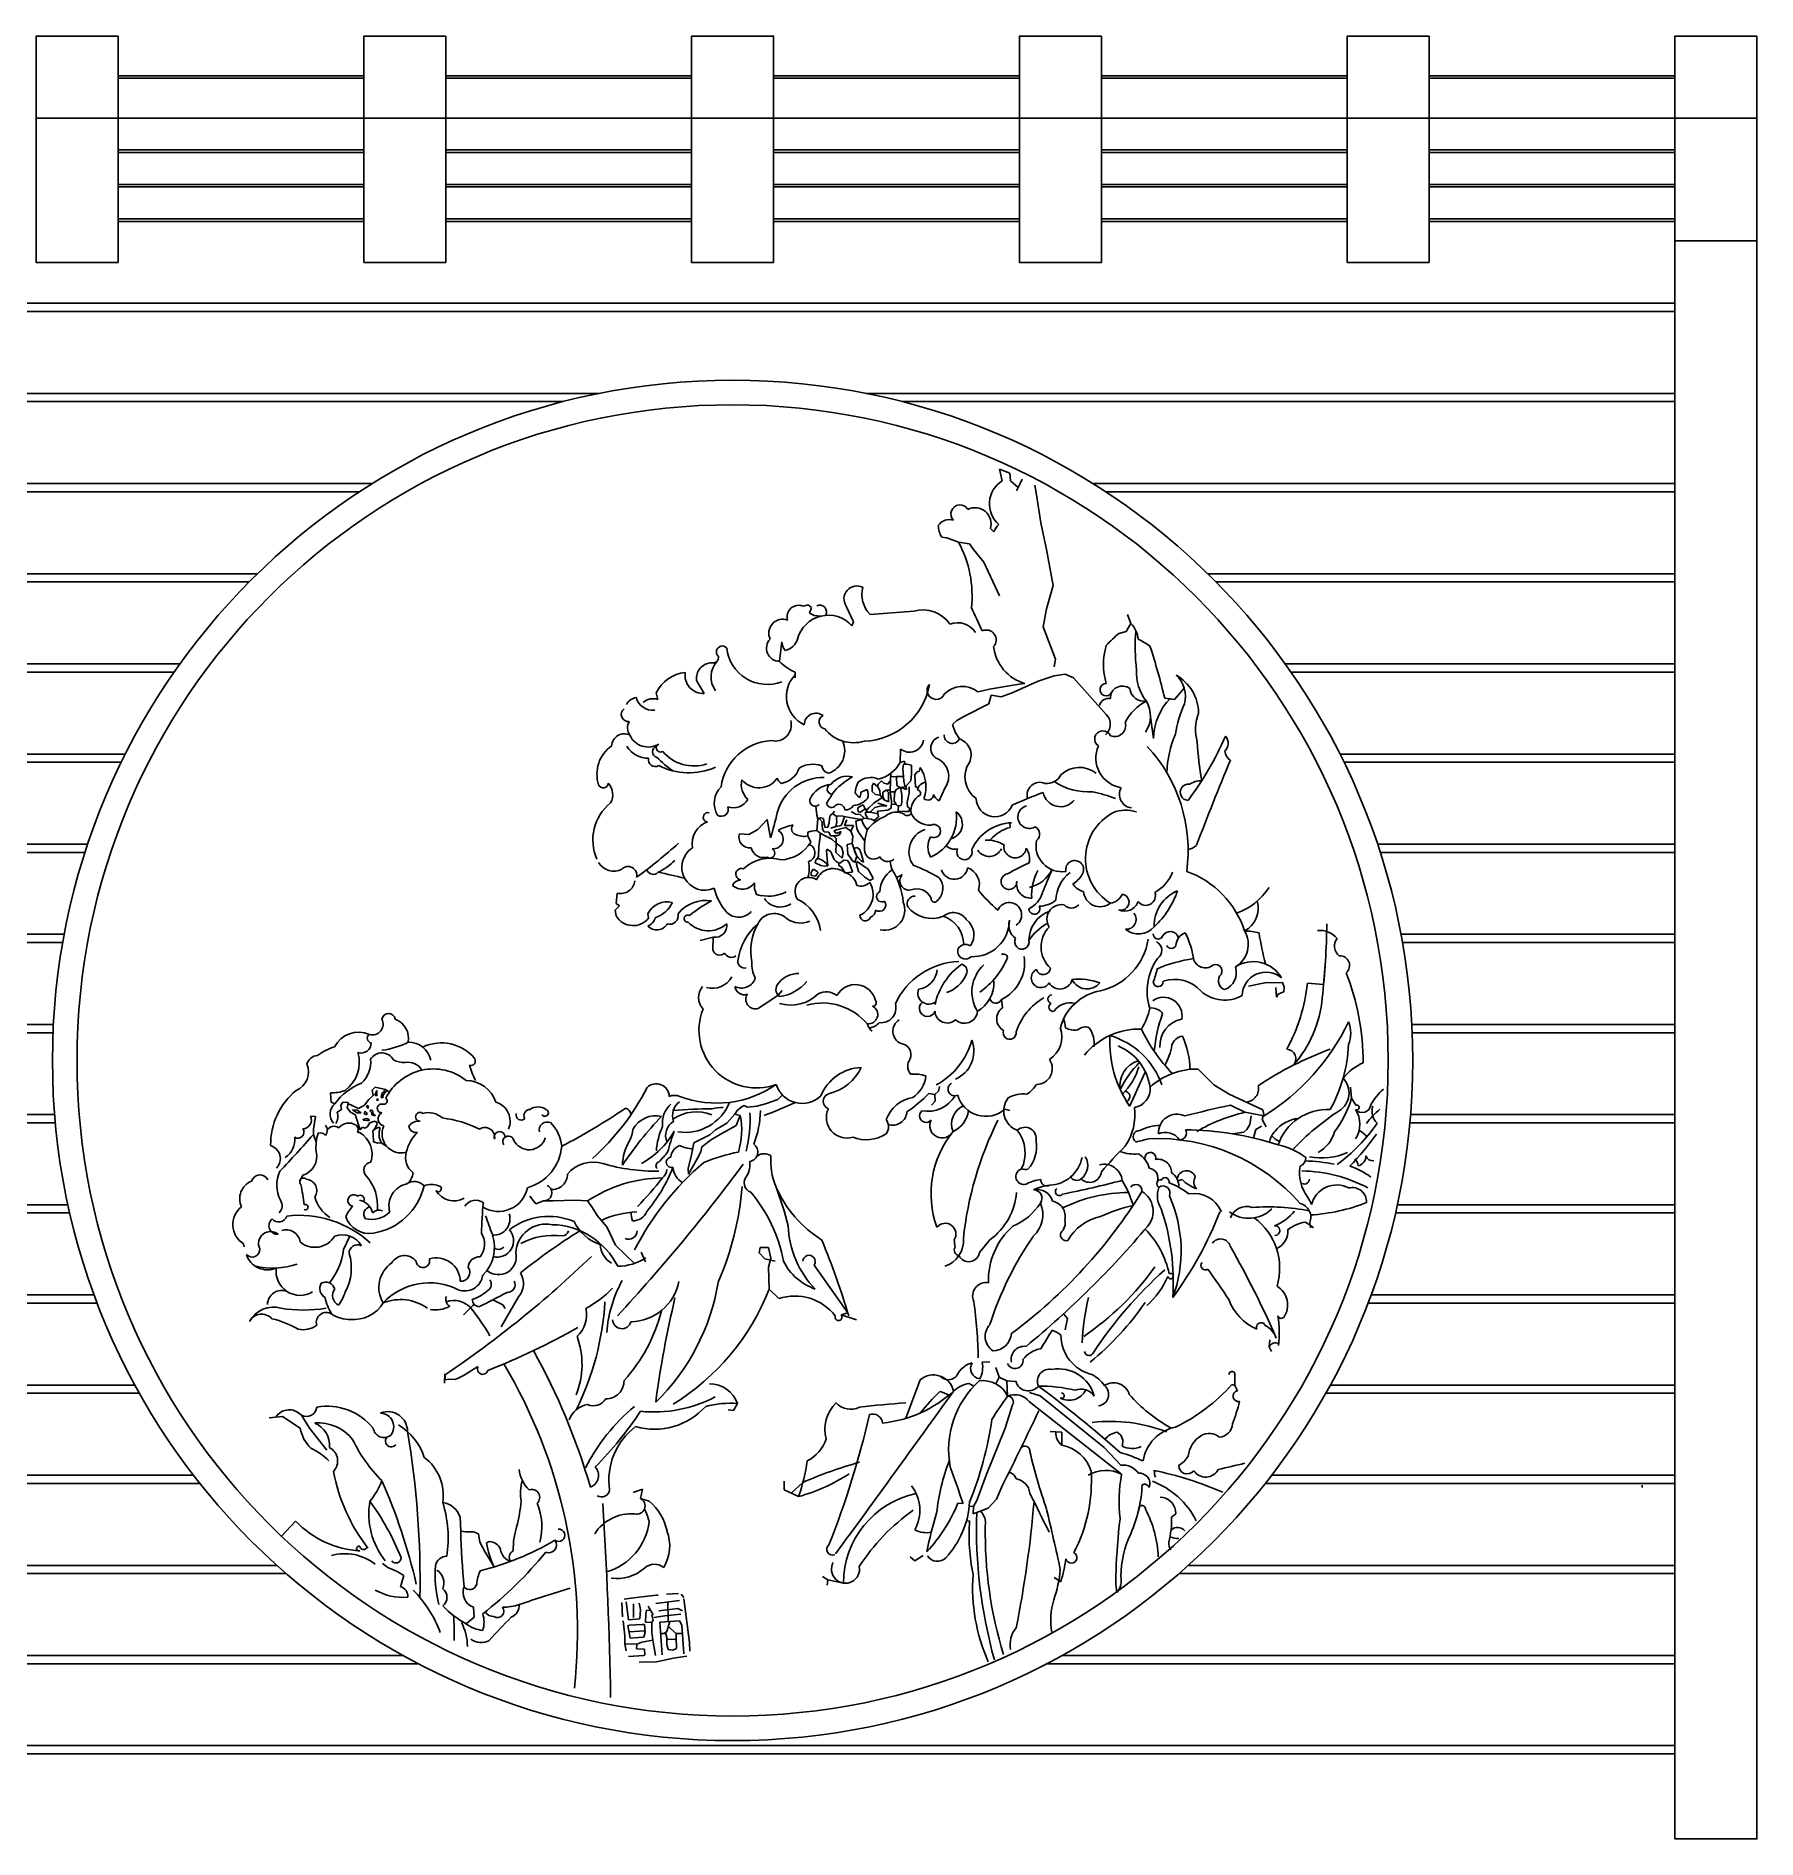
# Model space of a CAD drawing. Header units: metres. Extents: x -470123 to 52933, y -102805 to 420251.
# Drawn here: x -382 to 1718, y 627 to 2827 of the extents above; entities that cross this region are included whole.
import ezdxf

# ---------------------------------------------------------------- set-up
doc = ezdxf.new("R2010")
doc.units = ezdxf.units.M
for name, color, linetype in [('3', 3, 'Continuous'), ('4', 4, 'Continuous'), ('7', 7, 'Continuous'), ('BH', 3, 'Continuous')]:
    doc.layers.add(name, color=color, linetype=linetype)

msp = doc.modelspace()

# ---------------------------------------------------------------- linework, layer by layer
at = {"layer": '3'}
for p, q in [((-282.49, 2778.94), (17.51, 2778.94)), ((-282.49, 2775.94), (17.51, 2775.94)), ((117.51, 2778.94), (417.51, 2778.94)), ((117.51, 2775.94), (417.51, 2775.94)), ((517.51, 2778.94), (817.51, 2778.94)), ((517.51, 2775.94), (817.51, 2775.94)), ((917.51, 2778.94), (1217.51, 2778.94)), ((917.51, 2775.94), (1217.51, 2775.94)), ((1317.51, 2778.94), (1617.51, 2778.94)), ((1317.51, 2775.94), (1617.51, 2775.94)), ((17.51, 2727.44), (-282.49, 2727.44)), ((117.51, 2727.44), (417.51, 2727.44)), ((817.51, 2727.44), (517.51, 2727.44)), ((917.51, 2727.44), (1217.51, 2727.44)), ((1617.51, 2727.44), (1317.51, 2727.44)), ((-282.49, 2688.4), (17.51, 2688.4)), ((-282.49, 2685.4), (17.51, 2685.4)), ((417.51, 2688.4), (117.51, 2688.4)), ((417.51, 2685.4), (117.51, 2685.4)), ((517.51, 2688.4), (817.51, 2688.4)), ((517.51, 2685.4), (817.51, 2685.4)), ((1217.51, 2688.4), (917.51, 2688.4)), ((1217.51, 2685.4), (917.51, 2685.4)), ((1317.51, 2688.4), (1617.51, 2688.4)), ((1317.51, 2685.4), (1617.51, 2685.4)), ((-282.49, 2646.35), (17.51, 2646.35)), ((-282.49, 2643.35), (17.51, 2643.35)), ((417.51, 2646.35), (117.51, 2646.35)), ((417.51, 2643.35), (117.51, 2643.35)), ((517.51, 2646.35), (817.51, 2646.35)), ((517.51, 2643.35), (817.51, 2643.35)), ((1217.51, 2646.35), (917.51, 2646.35)), ((1217.51, 2643.35), (917.51, 2643.35)), ((1317.51, 2646.35), (1617.51, 2646.35)), ((1317.51, 2643.35), (1617.51, 2643.35)), ((-282.49, 2604.31), (17.51, 2604.31)), ((-282.49, 2601.31), (17.51, 2601.31)), ((417.51, 2604.31), (117.51, 2604.31)), ((417.51, 2601.31), (117.51, 2601.31)), ((517.51, 2604.31), (817.51, 2604.31)), ((517.51, 2601.31), (817.51, 2601.31)), ((1217.51, 2604.31), (917.51, 2604.31)), ((1217.51, 2601.31), (917.51, 2601.31)), ((1317.51, 2604.31), (1617.51, 2604.31)), ((1317.51, 2601.31), (1617.51, 2601.31)), ((1617.51, 2501.31), (-682.49, 2501.31)), ((1617.51, 2491.31), (-682.49, 2491.31)), ((304.68, 2391.31), (-682.49, 2391.31)), ((260.89, 2381.31), (-682.49, 2381.31)), ((1617.51, 2391.31), (630.35, 2391.31)), ((1617.51, 2381.31), (674.14, 2381.31)), ((27.67, 2281.31), (-682.49, 2281.31)), ((12.05, 2271.31), (-682.49, 2271.31)), ((1617.51, 2281.31), (907.36, 2281.31)), ((1617.51, 2271.31), (922.98, 2271.31)), ((-112.33, 2171.31), (-682.49, 2171.31)), ((-122.4, 2161.31), (-682.49, 2161.31)), ((1617.51, 2171.31), (1047.36, 2171.31)), ((1617.51, 2161.31), (1057.43, 2161.31)), ((-206.85, 2061.31), (-682.49, 2061.31)), ((-213.92, 2051.31), (-682.49, 2051.31)), ((1617.51, 2061.31), (1141.88, 2061.31)), ((1617.51, 2051.31), (1148.95, 2051.31)), ((-273.51, 1951.31), (-682.49, 1951.31)), ((-278.47, 1941.31), (-682.49, 1941.31)), ((1617.51, 1951.31), (1208.54, 1951.31)), ((1617.51, 1941.31), (1213.5, 1941.31)), ((-319.42, 1841.31), (-682.49, 1841.31)), ((-322.71, 1831.31), (-682.49, 1831.31)), ((1617.51, 1841.31), (1254.45, 1841.31)), ((1617.51, 1831.31), (1257.74, 1831.31)), ((-348.1, 1731.31), (-682.49, 1731.31)), ((-349.92, 1721.31), (-682.49, 1721.31)), ((1617.51, 1731.31), (1283.13, 1731.31)), ((1617.51, 1721.31), (1284.95, 1721.31)), ((-361.33, 1621.31), (-682.49, 1621.31)), ((-361.79, 1611.31), (-682.49, 1611.31)), ((1617.51, 1621.31), (1296.35, 1621.31)), ((1617.51, 1611.31), (1296.82, 1611.31)), ((-359.85, 1511.31), (-682.49, 1511.31)), ((-358.99, 1501.31), (-682.49, 1501.31)), ((1617.51, 1501.31), (1294.02, 1501.31)), ((1617.51, 1511.31), (1294.88, 1511.31)), ((-343.58, 1401.31), (-682.49, 1401.31)), ((-341.35, 1391.31), (-682.49, 1391.31)), ((1617.51, 1391.31), (1276.38, 1391.31)), ((1617.51, 1401.31), (1278.61, 1401.31)), ((-311.61, 1291.31), (-682.49, 1291.31)), ((-307.86, 1281.31), (-682.49, 1281.31)), ((1617.51, 1281.31), (1242.89, 1281.31)), ((1617.51, 1291.31), (1246.64, 1291.31)), ((-261.86, 1181.31), (-682.49, 1181.31)), ((-256.33, 1171.31), (-682.49, 1171.31)), ((1617.51, 1171.31), (1191.36, 1171.31)), ((1617.51, 1181.31), (1196.88, 1181.31)), ((-190.31, 1071.31), (-682.49, 1071.31)), ((-182.49, 1061.31), (-682.49, 1061.31)), ((1617.51, 1061.31), (1117.52, 1061.31)), ((1617.51, 1071.31), (1125.34, 1071.31)), ((1577.51, 1059.31), (1577.51, 1056.31)), ((-88.62, 961.31), (-682.49, 961.31)), ((-77.33, 951.31), (-682.49, 951.31)), ((1617.51, 951.31), (1012.36, 951.31)), ((1617.51, 961.31), (1023.65, 961.31)), ((65.48, 851.31), (-682.49, 851.31)), ((84.09, 841.31), (-682.49, 841.31)), ((1617.51, 841.31), (850.94, 841.31)), ((1617.51, 851.31), (869.55, 851.31)), ((1617.51, 741.31), (-682.49, 741.31)), ((1617.51, 731.31), (-682.49, 731.31))]:
    msp.add_line(p, q, dxfattribs=at)
at = {"layer": '4'}
msp.add_line((1717.51, 2827.44), (1717.51, 627.44), dxfattribs=at)
for points in [[(-282.49, 2827.44), (-382.49, 2827.44), (-382.49, 2727.44), (-282.49, 2727.44)], [(117.51, 2827.44), (17.51, 2827.44), (17.51, 2727.44), (117.51, 2727.44)], [(417.51, 2827.44), (517.51, 2827.44), (517.51, 2727.44), (417.51, 2727.44)], [(917.51, 2827.44), (817.51, 2827.44), (817.51, 2727.44), (917.51, 2727.44)], [(1317.51, 2827.44), (1217.51, 2827.44), (1217.51, 2727.44), (1317.51, 2727.44)], [(1717.51, 2827.44), (1617.51, 2827.44), (1617.51, 2727.44), (1717.51, 2727.44)]]:
    msp.add_lwpolyline(points, close=True, dxfattribs=at)
at = {"layer": '7'}
for points in [[(-282.49, 2727.44), (-382.49, 2727.44), (-382.49, 2551.31), (-282.49, 2551.31)], [(117.51, 2727.44), (17.51, 2727.44), (17.51, 2551.31), (117.51, 2551.31)], [(417.51, 2727.44), (517.51, 2727.44), (517.51, 2551.31), (417.51, 2551.31)], [(917.51, 2727.44), (817.51, 2727.44), (817.51, 2551.31), (917.51, 2551.31)], [(1317.51, 2727.44), (1217.51, 2727.44), (1217.51, 2551.31), (1317.51, 2551.31)], [(1717.51, 2727.44), (1617.51, 2727.44), (1617.51, 2577.44), (1717.51, 2577.44)], [(1717.51, 2577.44), (1617.51, 2577.44), (1617.51, 627.44), (1717.51, 627.44)]]:
    msp.add_lwpolyline(points, close=True, dxfattribs=at)
for radius in [830, 800.02]:
    msp.add_circle((467.51, 1577.44), radius, dxfattribs=at)
at = {"layer": 'BH'}
for p, q in [((793.36, 2299.02), (796.43, 2284.7)), ((793.36, 2299.02), (793.36, 2299.02)), ((805.64, 2293.9), (793.36, 2299.02)), ((806.66, 2284.7), (805.64, 2293.9)), ((815.88, 2276.51), (806.66, 2284.7)), ((813.83, 2272.42), (817.93, 2280.6)), ((817.93, 2280.6), (820.72, 2286.89)), ((838.18, 2267.55), (836.22, 2279.32)), ((843.64, 2233.47), (838.18, 2267.55)), ((786.19, 2222.29), (782.1, 2226.38)), ((850.46, 2200.75), (843.64, 2233.47)), ((728.86, 2215.13), (722.72, 2216.15)), ((743.19, 2210.02), (728.86, 2215.13)), ((756.5, 2207.97), (743.19, 2210.02)), ((761.62, 2200.81), (756.5, 2207.97)), ((773.91, 2185.46), (761.62, 2200.81)), ((858.65, 2157.13), (850.46, 2200.75)), ((793.36, 2144.54), (773.91, 2185.46)), ((850.46, 2128.5), (858.65, 2157.13)), ((553.65, 2131.78), (559.9, 2133.55)), ((559.9, 2133.55), (563.98, 2129.98)), ((563.98, 2129.98), (561.43, 2123.35)), ((561.43, 2123.35), (567.05, 2120.29)), ((567.05, 2120.29), (575.15, 2119.67)), ((606.15, 2131.72), (615, 2112.77)), ((615, 2112.77), (613.18, 2107.62)), ((688.56, 2125.7), (635.29, 2121.68)), ((846.37, 2106.69), (850.46, 2128.5)), ((953.63, 2110.47), (949.33, 2121.64)), ((861.38, 2067.16), (846.37, 2106.69)), ((947.61, 2101.02), (939.01, 2098.44)), ((953.63, 2110.47), (947.61, 2101.02)), ((527.78, 2088.38), (524.75, 2064.44)), ((543.84, 2051.38), (543.84, 2044.35)), ((859.9, 2046.54), (840.45, 2040.4)), ((873.22, 2048.58), (859.9, 2046.54)), ((860.01, 2057.61), (861.38, 2067.16)), ((883.46, 2044.49), (873.22, 2048.58)), ((374.03, 2026.15), (376.15, 2017.95)), ((432.77, 2025.35), (423.51, 2040.95)), ((808.7, 2026.07), (795.39, 2020.95)), ((840.45, 2040.4), (808.7, 2026.07)), ((923.39, 1999.46), (883.46, 2044.49)), ((1018.63, 2031.53), (1006.94, 2017.67)), ((780.03, 2012.77), (750.33, 1997.42)), ((783.1, 2023), (780.03, 2012.77)), ((795.39, 2020.95), (783.1, 2023)), ((1006.94, 2017.67), (994.9, 2019.39)), ((741.12, 1992.3), (736, 1987.18)), ((736, 1987.18), (739.07, 1977.97)), ((750.33, 1997.42), (741.12, 1992.3)), ((981.15, 1970.4), (977.42, 1996.76)), ((739.07, 1977.97), (744.19, 1969.79)), ((671.81, 1940.92), (672.46, 1957.41)), ((671.81, 1940.92), (677.42, 1942.45)), ((676.1, 1938.88), (675.35, 1933.23)), ((680.24, 1938.88), (676.1, 1938.88)), ((677.42, 1942.45), (678.17, 1938.88)), ((685.89, 1937.75), (680.24, 1938.88)), ((685.89, 1927.21), (685.89, 1937.75)), ((637.7, 1912.54), (639.58, 1915.93)), ((639.58, 1915.93), (644.48, 1911.79)), ((645.02, 1914.36), (644.48, 1911.79)), ((649.34, 1918.67), (645.02, 1914.36)), ((651.86, 1915.8), (649.34, 1918.67)), ((656.9, 1914.72), (651.86, 1915.8)), ((660.14, 1919.03), (656.9, 1914.72)), ((659.78, 1905.36), (660.14, 1919.03)), ((660.14, 1919.03), (660.77, 1927.97)), ((660.45, 1923.5), (667.34, 1923.71)), ((667.34, 1923.71), (676.1, 1923.83)), ((667.89, 1913.05), (667.56, 1923.72)), ((675.35, 1933.23), (676.1, 1923.83)), ((676.1, 1923.83), (676.48, 1917.81)), ((676.48, 1917.81), (677.98, 1911.41)), ((677.98, 1911.41), (685.13, 1918.56)), ((685.13, 1918.56), (685.89, 1927.21)), ((692.66, 1929.47), (690.03, 1926.09)), ((690.03, 1926.09), (690.4, 1918.19)), ((690.4, 1918.19), (690.78, 1911.41)), ((695.3, 1929.85), (692.66, 1929.47)), ((696.38, 1935.07), (695.3, 1929.85)), ((637.7, 1905.77), (637.7, 1912.54)), ((641.84, 1902.01), (637.7, 1905.77)), ((639.98, 1891.33), (649.94, 1898.44)), ((647.49, 1901.26), (641.84, 1902.01)), ((644.48, 1911.79), (647.11, 1906.9)), ((647.11, 1906.9), (647.49, 1901.26)), ((652.38, 1895.61), (647.49, 1901.26)), ((655.02, 1907.28), (650.88, 1904.64)), ((650.88, 1904.64), (650.88, 1899.75)), ((650.88, 1899.75), (652.38, 1895.61)), ((652.38, 1895.61), (657.65, 1892.98)), ((657.65, 1904.27), (655.02, 1907.28)), ((655.02, 1907.28), (659.83, 1907.15)), ((657.65, 1892.98), (657.65, 1904.27)), ((665.93, 1905.39), (659.78, 1905.36)), ((661.58, 1893.49), (659.78, 1905.36)), ((660.86, 1885.22), (661.58, 1893.49)), ((665.18, 1903.14), (664.81, 1893.73)), ((664.81, 1893.73), (667.06, 1889.59)), ((666.69, 1907.65), (665.18, 1903.14)), ((671.58, 1910.29), (666.69, 1907.65)), ((671.58, 1910.29), (667.89, 1913.05)), ((677.98, 1911.41), (671.58, 1910.29)), ((673.84, 1901.63), (672.29, 1910.41)), ((672.29, 1910.41), (679.86, 1908.03)), ((673.09, 1888.47), (674.22, 1892.98)), ((674.22, 1892.98), (673.84, 1901.63)), ((677.98, 1911.41), (677.98, 1911.41)), ((679.86, 1908.03), (679.23, 1911.63)), ((682.82, 1903.92), (680.66, 1892.05)), ((680.66, 1892.05), (681.02, 1887.02)), ((682.82, 1911.12), (682.82, 1903.92)), ((690.78, 1911.41), (693.93, 1910.15)), ((727.05, 1910.65), (719.77, 1894.02)), ((509.69, 1871.48), (498.43, 1859.2)), ((513.79, 1848.96), (509.69, 1871.48)), ((570.1, 1876.83), (569.04, 1887.68)), ((571.57, 1872.16), (570.1, 1876.83)), ((571.57, 1872.16), (570.4, 1857.84)), ((575.07, 1873.33), (571.57, 1872.16)), ((576.91, 1868.6), (573.32, 1872.74)), ((578.29, 1872.45), (575.07, 1873.33)), ((579.17, 1865.73), (578.29, 1872.45)), ((585.6, 1872.45), (585.31, 1867.19)), ((586.48, 1876.25), (585.6, 1872.45)), ((589.7, 1878.59), (586.48, 1876.25)), ((589.7, 1878.59), (591.74, 1881.8)), ((592.91, 1875.96), (589.7, 1878.59)), ((601.98, 1875.37), (592.91, 1875.96)), ((594.26, 1871.91), (594.51, 1875.85)), ((594.62, 1868.67), (594.26, 1871.91)), ((603.88, 1875.08), (601.46, 1867.59)), ((605.78, 1874.79), (601.98, 1875.37)), ((606.71, 1871.08), (604.22, 1864.05)), ((605.05, 1869.02), (606.71, 1871.08)), ((614.55, 1873.04), (605.78, 1874.79)), ((612.26, 1881.26), (618.02, 1878.02)), ((624.66, 1871.52), (614.55, 1873.04)), ((617.77, 1869.53), (624.79, 1871.57)), ((618.02, 1878.02), (623.06, 1877.66)), ((623.42, 1887.74), (620.18, 1885.58)), ((620.18, 1885.58), (620.54, 1880.9)), ((620.54, 1880.9), (623.78, 1880.18)), ((623.06, 1877.66), (628.01, 1873.04)), ((627.02, 1889.17), (623.42, 1887.74)), ((623.78, 1880.18), (629.31, 1884.33)), ((627.42, 1865.44), (624.66, 1871.52)), ((624.79, 1871.57), (628.01, 1873.04)), ((629.18, 1884.5), (627.02, 1889.17)), ((628.01, 1873.04), (636.78, 1871.87)), ((632.42, 1880.18), (629.18, 1884.5)), ((629.54, 1880.18), (629.54, 1877.66)), ((635.3, 1880.18), (629.54, 1880.18)), ((629.54, 1877.66), (632.39, 1872.45)), ((633.9, 1885.72), (630.3, 1883.01)), ((639.98, 1891.33), (633.9, 1885.72)), ((635.3, 1880.18), (640.95, 1886.13)), ((645.02, 1878.2), (635.3, 1880.18)), ((636.78, 1871.87), (640.29, 1870.41)), ((640.29, 1870.41), (645.74, 1874.78)), ((640.29, 1870.41), (641.79, 1868.74)), ((640.95, 1886.13), (649.24, 1888.2)), ((644.3, 1881.62), (656.9, 1882.7)), ((645.74, 1874.78), (644.3, 1881.62)), ((655.87, 1888.2), (644.68, 1891.51)), ((649.24, 1888.2), (655.87, 1888.2)), ((656.9, 1882.7), (660.86, 1885.22)), ((667.06, 1889.59), (661.28, 1890.1)), ((667.06, 1889.59), (670.08, 1886.96)), ((668.57, 1888.28), (673.09, 1888.47)), ((669.7, 1883.2), (669.33, 1880.38)), ((676.7, 1881.26), (669.51, 1881.79)), ((670.08, 1886.96), (669.7, 1883.2)), ((682.82, 1881.26), (676.7, 1881.26)), ((681.02, 1887.02), (683.18, 1885.22)), ((683.18, 1885.22), (682.82, 1881.26)), ((487.16, 1853.06), (475.9, 1854.08)), ((498.43, 1859.2), (487.16, 1853.06)), ((559.14, 1851.39), (559.28, 1855.79)), ((562.96, 1843.75), (559.14, 1851.39)), ((559.28, 1855.79), (563.38, 1857.26)), ((563.38, 1857.26), (570.4, 1857.84)), ((570.4, 1857.84), (574.49, 1854.63)), ((574.2, 1849.95), (573.61, 1844.4)), ((574.49, 1854.63), (574.2, 1849.95)), ((579.61, 1851.76), (574.49, 1854.63)), ((576.91, 1864.88), (576.91, 1868.6)), ((577.32, 1859.5), (576.91, 1864.88)), ((579.39, 1856.19), (577.32, 1859.5)), ((580.63, 1861.64), (579.17, 1865.73)), ((584.77, 1855.78), (579.39, 1856.19)), ((588.73, 1847.61), (579.61, 1851.76)), ((583.85, 1861.93), (580.63, 1861.64)), ((585.31, 1867.19), (583.85, 1861.93)), ((586.84, 1851.65), (584.77, 1855.78)), ((594.29, 1851.65), (586.84, 1851.65)), ((587.42, 1860.75), (593.54, 1862.91)), ((593.7, 1848.44), (590.56, 1851.65)), ((594.29, 1858.68), (590.98, 1857.02)), ((590.98, 1857.02), (594.29, 1854.54)), ((593.54, 1862.91), (594.62, 1868.67)), ((600.02, 1863.99), (593.54, 1862.91)), ((593.7, 1842.65), (593.7, 1848.44)), ((605.88, 1861.57), (594.29, 1858.68)), ((594.29, 1854.54), (600.08, 1856.61)), ((598.01, 1852.89), (594.29, 1851.65)), ((600.08, 1856.61), (598.01, 1852.89)), ((601.46, 1867.59), (600.02, 1863.99)), ((604.22, 1864.05), (614.98, 1864.05)), ((611.67, 1857.02), (605.88, 1861.57)), ((614.98, 1864.05), (611.67, 1857.02)), ((614.16, 1851.23), (611.67, 1857.02)), ((613.33, 1842.13), (614.16, 1851.23)), ((614.98, 1864.05), (614.98, 1864.05)), ((618.94, 1860.47), (617.77, 1869.53)), ((620.99, 1855.79), (618.94, 1860.47)), ((628.95, 1845.08), (620.99, 1855.79)), ((631.91, 1858.69), (627.42, 1865.44)), ((806.15, 1861.78), (805.66, 1867.39)), ((572.44, 1826.28), (570.4, 1823.06)), ((572.74, 1838.84), (572.44, 1826.28)), ((573.61, 1844.4), (572.74, 1838.84)), ((582.09, 1833.29), (582.97, 1835.34)), ((582.97, 1823.36), (582.09, 1833.29)), ((582.97, 1835.34), (587.36, 1832.12)), ((587.36, 1832.12), (591.45, 1822.77)), ((593.7, 1842.65), (588.73, 1847.61)), ((593.29, 1831.05), (593.7, 1842.65)), ((601.16, 1824.42), (593.29, 1831.05)), ((593.7, 1842.65), (600.33, 1837.68)), ((600.33, 1837.68), (602.41, 1831.05)), ((602.41, 1831.05), (601.16, 1824.42)), ((607.12, 1840.89), (613.33, 1842.13)), ((607.95, 1829.31), (607.12, 1840.89)), ((614.16, 1820.63), (607.95, 1829.31)), ((613.33, 1842.13), (615.43, 1836.21)), ((618.94, 1837.09), (615.43, 1836.21)), ((615.43, 1836.21), (619.23, 1826.57)), ((615.43, 1836.21), (616.6, 1831.83)), ((616.6, 1831.83), (619.23, 1826.57)), ((619.23, 1826.57), (616.61, 1819.56)), ((622.45, 1835.05), (618.94, 1837.09)), ((619.23, 1826.57), (621.28, 1824.23)), ((624.79, 1828.91), (622.45, 1835.05)), ((626.54, 1823.06), (624.79, 1828.91)), ((563.38, 1806.7), (565.96, 1811)), ((563.38, 1802.9), (563.38, 1806.7)), ((566.3, 1810.79), (570.69, 1808.16)), ((568.93, 1822.19), (568.35, 1818.68)), ((568.35, 1818.68), (575.07, 1815.17)), ((571.86, 1806.7), (568.64, 1802.32)), ((571.86, 1823.94), (568.93, 1822.19)), ((570.69, 1808.16), (571.86, 1806.7)), ((575.37, 1822.48), (571.86, 1823.94)), ((575.07, 1815.17), (579.75, 1814.59)), ((578, 1821.02), (575.37, 1822.48)), ((582.09, 1817.8), (578, 1821.02)), ((579.75, 1814.59), (583.56, 1814.88)), ((583.56, 1814.88), (582.09, 1817.8)), ((583.56, 1814.88), (582.97, 1823.36)), ((591.45, 1822.77), (593.5, 1820.43)), ((593.5, 1820.43), (597.01, 1818.1)), ((598.47, 1818.1), (597.01, 1818.1)), ((597.01, 1818.1), (597.01, 1815.17)), ((597.01, 1815.17), (600.22, 1813.13)), ((603.44, 1821.9), (598.47, 1818.1)), ((600.22, 1813.13), (605.01, 1806.19)), ((607.53, 1821.31), (603.44, 1821.9)), ((605.01, 1806.19), (613.68, 1807.28)), ((609.58, 1818.68), (607.53, 1821.31)), ((613.09, 1810.21), (609.58, 1818.68)), ((613.68, 1807.28), (613.09, 1810.21)), ((619.07, 1818.49), (614.16, 1820.63)), ((619.63, 1820), (618.5, 1816.99)), ((618.5, 1816.99), (621.14, 1807.96)), ((625.28, 1816.24), (619.63, 1820)), ((621.14, 1807.96), (629.04, 1801.19)), ((621.28, 1824.23), (624.5, 1821.02)), ((624.5, 1821.02), (627.13, 1819.27)), ((632.81, 1810.97), (625.28, 1816.24)), ((627.13, 1819.27), (626.54, 1823.06)), ((627.13, 1819.27), (627.13, 1819.27)), ((639.21, 1799.68), (632.81, 1810.97)), ((568.64, 1802.32), (563.38, 1802.9)), ((629.04, 1801.19), (635.07, 1797.05)), ((635.07, 1797.05), (639.33, 1799.47)), ((329.61, 1766.15), (324.08, 1760.62)), ((324.08, 1760.62), (325.46, 1753.7)), ((326.84, 1781.36), (325.46, 1768.92)), ((325.46, 1768.92), (329.61, 1766.15)), ((364.9, 1750.94), (364.21, 1756.47)), ((427.98, 1723.72), (443.89, 1727.87)), ((443.89, 1727.87), (443.2, 1712.65)), ((1188.68, 1669.93), (1190.95, 1698.87)), ((1096.98, 1667.98), (1116.98, 1672.12)), ((1116.98, 1672.12), (1138.68, 1672.37)), ((1138.68, 1672.37), (1140.63, 1667.01)), ((523.16, 1656.91), (527.92, 1662.69)), ((796.86, 1641.54), (795.48, 1651.91)), ((1131.12, 1654.58), (1130.39, 1666.27)), ((1133.07, 1658.23), (1131.12, 1654.58)), ((1136.97, 1659.94), (1133.07, 1658.23)), ((1140.14, 1661.16), (1136.97, 1659.94)), ((1140.63, 1667.01), (1140.14, 1661.16)), ((1168.89, 1671.82), (1188.68, 1669.93)), ((1035.51, 1566.85), (1054.55, 1547.82)), ((27.59, 1541.34), (31.44, 1544.64)), ((28.69, 1534.74), (27.59, 1541.34)), ((31.44, 1544.64), (44.1, 1541.89)), ((31.79, 1536.68), (33.49, 1540.56)), ((33.49, 1540.56), (33.25, 1534.25)), ((42.23, 1539.35), (42.84, 1542.16)), ((43.93, 1538.86), (45.39, 1541.01)), ((44.1, 1541.89), (48.76, 1538.72)), ((714.34, 1535.85), (718.6, 1540.11)), ((718.6, 1540.11), (720.17, 1545.71)), ((1054.55, 1547.82), (1073.6, 1536.11)), ((1222.74, 1531.31), (1221.67, 1544.64)), ((-23.27, 1537.79), (-22.56, 1526.65)), ((-22.56, 1526.65), (-18.63, 1524.86)), ((-10.41, 1522.72), (-8.26, 1526.65)), ((-9.69, 1517.36), (-10.41, 1522.72)), ((-8.26, 1526.65), (-1.47, 1525.93)), ((-2.19, 1523.43), (-2.9, 1519.5)), ((-2.9, 1519.5), (1.39, 1514.15)), ((-1.47, 1525.93), (-2.19, 1523.43)), ((-1.83, 1524.68), (11.08, 1518.79)), ((11.08, 1518.79), (18.23, 1522.64)), ((18.23, 1522.64), (23.73, 1529.79)), ((20.87, 1522.12), (21.35, 1521.39)), ((22.08, 1522.85), (21.35, 1521.39)), ((21.35, 1521.39), (22.32, 1518.97)), ((23.29, 1521.64), (22.08, 1522.85)), ((22.32, 1518.97), (23.29, 1521.64)), ((23.73, 1529.79), (28.69, 1534.74)), ((31.06, 1534.98), (31.79, 1536.68)), ((33.25, 1534.25), (31.06, 1534.98)), ((33.73, 1530.37), (33.25, 1528.43)), ((33.25, 1528.43), (35.43, 1529.16)), ((35.43, 1529.16), (33.73, 1530.37)), ((38.83, 1532.07), (39.32, 1536.92)), ((38.83, 1532.07), (40.53, 1531.82)), ((39.32, 1536.92), (42.23, 1539.35)), ((40.53, 1531.82), (41.26, 1535.46)), ((41.26, 1535.46), (43.93, 1538.86)), ((473.44, 1516.84), (479.12, 1521.3)), ((479.12, 1521.3), (481.55, 1522.52)), ((481.55, 1522.52), (485.61, 1520.49)), ((485.61, 1520.49), (496.97, 1521.71)), ((496.97, 1521.71), (507.52, 1524.55)), ((507.52, 1524.55), (522.53, 1529.82)), ((522.53, 1529.82), (528.27, 1535.28)), ((706.97, 1537.02), (714.34, 1535.85)), ((714.79, 1527.79), (710.09, 1522.86)), ((714.34, 1535.85), (714.79, 1527.79)), ((1073.6, 1536.11), (1114.62, 1517.08)), ((1092.64, 1514.15), (1075.06, 1522.93)), ((1228.07, 1522.78), (1222.74, 1531.31)), ((-47.57, 1509.5), (-41.5, 1509.15)), ((-41.5, 1509.15), (-44, 1493.43)), ((-15.05, 1514.15), (-9.69, 1517.36)), ((1.39, 1514.15), (6.39, 1511.65)), ((3.63, 1517.27), (9.45, 1516.78)), ((9.45, 1513.39), (3.63, 1517.27)), ((6.39, 1511.65), (7.06, 1511.33)), ((13.18, 1492.72), (7.06, 1511.33)), ((9.45, 1516.78), (14.31, 1513.39)), ((14.31, 1513.39), (9.45, 1513.39)), ((13.18, 1492.72), (15.77, 1496.16)), ((15.77, 1496.16), (18.92, 1494.95)), ((17.22, 1505.62), (16.74, 1504.65)), ((16.74, 1504.65), (22.08, 1503.93)), ((18.68, 1506.11), (17.22, 1505.62)), ((19.17, 1515.33), (17.71, 1512.17)), ((17.71, 1512.17), (21.11, 1510.96)), ((22.56, 1506.59), (18.68, 1506.11)), ((18.92, 1494.95), (21.84, 1496.89)), ((21.35, 1513.63), (19.17, 1515.33)), ((21.11, 1510.96), (21.35, 1513.63)), ((21.84, 1496.89), (24.99, 1501.26)), ((22.08, 1503.93), (24.26, 1504.17)), ((24.26, 1504.17), (22.56, 1506.59)), ((24.99, 1501.26), (30.33, 1503.44)), ((25.23, 1517.27), (28.15, 1516.3)), ((25.23, 1515.33), (25.82, 1517.07)), ((27.18, 1513.39), (25.23, 1515.33)), ((27.18, 1511.2), (27.18, 1513.39)), ((31.55, 1509.99), (27.18, 1511.2)), ((28.15, 1516.3), (28.88, 1512.42)), ((28.88, 1512.42), (31.55, 1509.99)), ((32.03, 1496.4), (30.09, 1493.25)), ((30.33, 1503.44), (33.73, 1501.74)), ((33.49, 1499.07), (32.03, 1496.4)), ((33.73, 1501.74), (33.49, 1499.07)), ((446.66, 1492.92), (460.45, 1501.03)), ((471.81, 1498.19), (454.37, 1488.46)), ((460.45, 1501.03), (470.19, 1511.98)), ((470.19, 1511.98), (473.44, 1516.84)), ((476.88, 1510.16), (470.19, 1511.98)), ((476.88, 1510.16), (471.81, 1498.19)), ((799.63, 1517.77), (805.85, 1516.39)), ((1116.08, 1509.76), (1092.64, 1514.15)), ((1094.83, 1492.99), (1098.51, 1499.2)), ((1098.51, 1499.2), (1100.12, 1509.77)), ((1112.77, 1497.13), (1105.87, 1492.99)), ((1113.92, 1505.4), (1114.78, 1510)), ((1118.75, 1496.21), (1113.92, 1505.4)), ((1114.62, 1517.08), (1116.08, 1509.76)), ((-44, 1493.43), (-44, 1487.12)), ((-44, 1487.12), (-40.56, 1477.59)), ((-44, 1487.12), (-44, 1487.12)), ((30.09, 1493.25), (28.63, 1491.07)), ((28.63, 1491.07), (28.88, 1487.67)), ((28.88, 1487.67), (29.12, 1478.21)), ((29.12, 1478.21), (34.7, 1476.27)), ((35.92, 1495.92), (30.09, 1493.25)), ((34.7, 1476.27), (38.83, 1477)), ((37.62, 1494.95), (35.92, 1495.92)), ((36.16, 1490.82), (37.62, 1494.95)), ((36.4, 1483.79), (36.16, 1490.82)), ((38.83, 1477), (36.4, 1483.79)), ((38.83, 1477), (45.3, 1472.68)), ((417.45, 1462.11), (420.29, 1476.71)), ((420.29, 1476.71), (428.4, 1480.76)), ((428.4, 1480.76), (439.76, 1486.84)), ((441.79, 1480.76), (430.02, 1471.84)), ((439.76, 1486.84), (446.66, 1492.92)), ((454.37, 1488.46), (441.79, 1480.76)), ((1077.41, 1487.99), (1091.38, 1489.78)), ((1091.38, 1489.78), (1094.83, 1492.99)), ((1104.03, 1485.87), (1103.32, 1482.83)), ((1105.87, 1492.99), (1104.03, 1485.87)), ((413.39, 1445.49), (417.45, 1462.11)), ((424.34, 1457.24), (413.8, 1438.59)), ((428.81, 1465.76), (424.34, 1457.24)), ((430.02, 1471.84), (428.81, 1465.76)), ((413.8, 1438.59), (413.39, 1445.49)), ((227.28, 1402.43), (220.25, 1411.79)), ((236.65, 1405.94), (227.28, 1402.43)), ((248.37, 1405.94), (236.65, 1405.94)), ((275.32, 1407.11), (248.37, 1405.94)), ((290.56, 1405.94), (275.32, 1407.11)), ((296.42, 1397.74), (290.56, 1405.94)), ((302.28, 1388.37), (296.42, 1397.74)), ((314, 1374.32), (302.28, 1388.37)), ((324.54, 1352.07), (314, 1374.32)), ((-128.39, 1349.78), (-129.2, 1353.8)), ((-7.51, 1346.55), (0.47, 1363.03)), ((347.98, 1329.82), (324.54, 1352.07)), ((361.11, 1331.76), (356.08, 1343.26)), ((501.29, 1349), (499.85, 1342.54)), ((499.85, 1342.54), (507.04, 1335.35)), ((511.36, 1349), (501.29, 1349)), ((514.23, 1336.07), (511.36, 1349)), ((781.5, 1358.55), (768.84, 1343.09)), ((507.04, 1335.35), (519.26, 1332.48)), ((511.36, 1325.3), (514.23, 1336.07)), ((512, 1298.47), (511.36, 1325.3)), ((608.14, 1269.38), (567.08, 1327.75)), ((523.72, 1286.76), (512, 1298.47)), ((175.09, 1285.38), (187.27, 1279)), ((206.18, 1288.83), (185.09, 1252.53)), ((187.27, 1279), (190.13, 1274.56)), ((599.89, 1266.85), (608.14, 1269.38)), ((618.64, 1261), (599.89, 1266.85)), ((876.08, 1262.6), (871.11, 1268.03)), ((873.18, 1248.85), (876.08, 1262.6)), ((1122.33, 1227.77), (1123.02, 1236.65)), ((1122.33, 1227.77), (1125.07, 1222.3)), ((116.32, 1195.06), (115.85, 1183.7)), ((116.8, 1187.49), (116.8, 1195.06)), ((121.06, 1188.44), (116.8, 1187.49)), ((129.12, 1187.96), (121.06, 1188.44)), ((134.33, 1190.33), (129.12, 1187.96)), ((140.01, 1193.17), (134.33, 1190.33)), ((156.59, 1204.06), (140.01, 1193.17)), ((772.14, 1209.12), (781.42, 1209.74)), ((788.73, 1202.62), (792.79, 1191.12)), ((788.87, 1182.81), (792.79, 1191.12)), ((792.79, 1191.12), (802.27, 1186.38)), ((1080.24, 1192.94), (1080.24, 1180.79)), ((696.46, 1187.84), (678.94, 1140.71)), ((803.07, 1167.72), (802.27, 1186.38)), ((802.27, 1186.38), (813.09, 1185.84)), ((842.73, 1168.05), (829.99, 1172.1)), ((859.53, 1154.74), (842.73, 1168.05)), ((1080.24, 1180.79), (1076.76, 1181.94)), ((1080.24, 1180.79), (1083.71, 1174.42)), ((-58.47, 1144.71), (-61.71, 1147.13)), ((-48.76, 1128.53), (-58.47, 1144.71)), ((468.43, 1150.36), (461.96, 1151.17)), ((473.34, 1158.69), (468.43, 1150.36)), ((809.25, 1157.21), (799.97, 1128.78)), ((829.66, 1160.92), (942.22, 1072.54)), ((920.94, 1104.95), (859.53, 1154.74)), ((-81.94, 1143.09), (-98.12, 1141.47)), ((-60.09, 1128.53), (-81.94, 1143.09)), ((-27.72, 1101.84), (-48.76, 1128.53)), ((799.97, 1128.78), (777.09, 1071.3)), ((855.02, 1124.45), (869.24, 1123.83)), ((869.24, 1123.83), (869.24, 1107.77)), ((941.21, 1083.54), (920.94, 1104.95)), ((530.23, 1053.54), (530.23, 1064.14)), ((553.25, 1062.48), (539.15, 1049.34)), ((777.09, 1071.3), (765.34, 1040.4)), ((789.46, 1042.25), (796.88, 1058.94)), ((357.51, 1054.13), (346.18, 1050.09)), ((355.08, 1042.81), (357.51, 1054.13)), ((365.6, 1039.57), (355.08, 1042.81)), ((548.06, 1045.15), (530.23, 1053.54)), ((742.46, 1037.31), (748.64, 1036.69)), ((765.34, 1040.4), (761.63, 1032.98)), ((779.56, 1031.13), (789.46, 1042.25)), ((-65.75, 1015.31), (-83.09, 997.04)), ((135.76, 1003.18), (134.95, 1020.16)), ((756.69, 1015.5), (752.79, 1015.27)), ((761.63, 1032.98), (756.28, 1033.54)), ((761.63, 1032.98), (761.01, 1024.33)), ((761.01, 1024.33), (769.67, 1027.42)), ((769.67, 1027.42), (779.56, 1031.13)), ((1008.41, 1024.22), (1003.19, 1020.17)), ((1007.83, 1028.27), (1008.41, 1024.22)), ((141.43, 1002.37), (135.76, 1003.18)), ((151.14, 1002.37), (141.43, 1002.37)), ((157.61, 999.95), (151.14, 1002.37)), ((159.23, 989.43), (157.61, 999.95)), ((167.38, 988.62), (170.62, 990.24)), ((165.7, 977.3), (159.23, 989.43)), ((176.41, 959.32), (165.7, 977.3)), ((689.99, 966.65), (684.19, 971.72)), ((700.12, 973.16), (689.99, 966.65)), ((46.74, 958.7), (40.26, 963.55)), ((58.07, 953.85), (46.74, 958.7)), ((66.16, 949), (58.07, 953.85)), ((62.12, 935.25), (66.16, 949)), ((577.04, 947.78), (583.55, 943.44)), ((583.55, 943.44), (577.04, 947.78)), ((868.01, 941.34), (859.97, 946.28)), ((356.76, 922.72), (374.78, 925.03)), ((374.78, 925.03), (376.84, 924.77)), ((386.88, 926.32), (401.3, 926.83)), ((404.64, 926.06), (407.99, 922.2)), ((583.55, 943.44), (582.83, 936.93)), ((602.64, 939.69), (583.55, 943.44)), ((151.95, 898.05), (151.14, 910.18)), ((332.3, 915.77), (333.08, 898.28)), ((335.14, 919.89), (343.89, 921.17)), ((337.71, 916.8), (340.29, 894.68)), ((343.89, 921.17), (356.76, 922.72)), ((346.46, 914.23), (346.72, 897.76)), ((355.22, 907.28), (353.67, 915)), ((354.19, 896.22), (355.22, 907.28)), ((362.42, 906.77), (361.65, 901.88)), ((367.57, 906.12), (362.42, 906.77)), ((364.48, 911.4), (370.66, 900.85)), ((374.01, 914.74), (402.58, 918.34)), ((377.61, 905.99), (400.78, 908.82)), ((388.3, 916.54), (388.94, 893.39)), ((400.78, 908.82), (406.19, 905.99)), ((407.99, 920.4), (414.94, 867.15)), ((142.29, 889.95), (151.95, 898.05)), ((333.85, 893.65), (335.91, 875.38)), ((341.57, 888.24), (339.77, 887.73)), ((339.77, 887.73), (342.6, 872.29)), ((340.29, 894.68), (354.19, 896.22)), ((341.19, 880.01), (360.47, 881.58)), ((357.02, 889.27), (341.57, 888.24)), ((359.85, 889.27), (357.02, 889.27)), ((360.62, 879.75), (359.85, 889.27)), ((361.65, 901.88), (361.14, 891.85)), ((361.14, 891.85), (368.6, 891.59)), ((368.6, 891.59), (370.66, 894.16)), ((368.86, 900.59), (370.66, 900.85)), ((370.66, 894.16), (368.86, 900.59)), ((368.86, 887.99), (368.98, 891.58)), ((368.86, 879.75), (368.86, 887.99)), ((371.44, 897.51), (384.82, 899.56)), ((378.9, 892.1), (402.84, 893.65)), ((378.9, 892.1), (381.48, 852.23)), ((387.4, 880.53), (384.05, 878.21)), ((384.82, 899.56), (404.13, 901.62)), ((390.87, 892.87), (387.4, 880.53)), ((391.77, 884.13), (389.13, 886.7)), ((398.72, 877.95), (391.77, 884.13)), ((402.84, 893.65), (405.42, 888.24)), ((405.42, 888.24), (407.99, 853.26)), ((335.91, 875.38), (335.91, 865.35)), ((335.91, 865.35), (350.58, 865.09)), ((335.91, 865.35), (337.45, 856.86)), ((342.6, 872.29), (352.64, 873.07)), ((350.58, 865.09), (350.33, 859.43)), ((350.33, 859.43), (359.85, 858.92)), ((356.76, 867.66), (350.58, 865.09)), ((350.58, 865.09), (350.58, 865.09)), ((352.64, 873.07), (359.08, 873.84)), ((370.15, 869.98), (356.76, 867.66)), ((359.08, 873.84), (360.62, 879.75)), ((359.85, 858.92), (360.37, 852.23)), ((370.15, 869.98), (368.86, 879.75)), ((373.24, 851.2), (370.15, 869.98)), ((384.05, 878.21), (379.82, 877.94)), ((385.72, 879.37), (387.14, 873.32)), ((387.14, 873.32), (387.14, 864.58)), ((387.14, 864.58), (388.94, 858.66)), ((388.43, 870.75), (398.8, 871.16)), ((388.94, 858.66), (394.6, 857.89)), ((394.6, 857.89), (399.24, 859.95)), ((398.72, 877.95), (402.07, 877.95)), ((398.72, 873.07), (398.72, 877.95)), ((399.24, 859.95), (398.72, 873.07)), ((402.07, 877.95), (406.15, 878.25)), ((414.94, 867.15), (415.2, 856.6)), ((359.34, 851.2), (340.54, 850.17)), ((353.41, 842.97), (374.52, 843.74)), ((360.37, 852.23), (359.34, 851.2)), ((374.52, 843.74), (395.38, 848.11)), ((395.38, 848.11), (411.85, 850.43))]:
    msp.add_line(p, q, dxfattribs=at)
for centre, radius, start, end in [((-208594.93, 158722.78), 261527.73, 323.11, 323.11), ((814.07, 2256.58), 33.19, 122.11, 229.08), ((744.93, 2244.34), 11.04, 30.31, 224.46), ((763.16, 2232.14), 19.79, 343.11, 116.08), ((732.03, 2220.96), 16.44, 72.21, 145.28), ((745.07, 2230.49), 26.55, 180.35, 212.68), ((818.41, 2207.45), 35.47, 137.32, 155.27), ((622.34, 2144.69), 137.38, 353.74, 28.39), ((619.21, 2140.65), 15.82, 63.6, 214.34), ((660.21, 2146.28), 35.02, 165.89, 224.64), ((528.51, 2099.04), 16.79, 68.9, 206.26), ((548.23, 2118.63), 14.22, 67.6, 196), ((584.22, 2082.25), 38.5, 41.22, 166.02), ((573.96, 2124.75), 8.23, 329.9, 117.94), ((699.61, 2087.24), 40.01, 34.02, 106.04), ((-297.82, 1621.66), 1172.51, 24.16, 25.68), ((524.86, 2080.42), 15.98, 135.54, 269.6), ((525.54, 2099.3), 22.68, 285.97, 340.04), ((742.37, 2086.05), 25.45, 32.12, 112.15), ((777.01, 2090.59), 12.11, 318.19, 114.61), ((1040.83, 1975.05), 159.98, 129.53, 137.16), ((933.22, 2089.78), 29.07, 3.53, 45.39), ((1183.39, 2081.66), 224.62, 174.85, 187.14), ((920.82, 2004.39), 96.51, 54.51, 64.59), ((443.56, 2069.3), 6.84, 257.11, 10.19), ((454.81, 2076.04), 7.14, 39.23, 230.73), ((510.03, 2086.17), 50.01, 186.45, 290.66), ((546.96, 2089.25), 19.2, 182.6, 217.76), ((838.85, 2088.41), 53.14, 186.37, 254.02), ((999.63, 2060.63), 79.56, 163.04, 196.96), ((99.34, 1799.42), 922.18, 13.8, 17.91), ((415.3, 2004.94), 46.4, 96.87, 152.8), ((431.47, 2047.34), 22.03, 170.44, 273.37), ((442.46, 2043.51), 19.12, 91.29, 187.7), ((470.43, 2045.31), 29.21, 139.32, 215.08), ((563.21, 2100.2), 52.52, 222.92, 248.36), ((571.02, 2021.43), 37.92, 135.79, 244.84), ((1015.42, 2050.32), 55.02, 176.42, 218.81), ((981.48, 2000.26), 54.71, 1.13, 60.21), ((983.96, 2021.38), 36.13, 345.79, 46.86), ((625.28, 2050.56), 83.59, 272.04, 350.19), ((715.84, 2029), 10.98, 138.23, 334.43), ((747.95, 2003.73), 30.25, 51.12, 137.25), ((895.69, 1461.31), 580.43, 97.07, 102.82), ((923.45, 2029.91), 7.52, 89.37, 331.6), ((943.06, 2019.74), 14.57, 51.78, 183.29), ((969.98, 2033.76), 18.1, 188.16, 278.14), ((340.12, 1999.5), 8.46, 125.94, 278.58), ((351.94, 2004.49), 15.85, 98.19, 152.21), ((370.09, 2026.07), 21.24, 196.1, 276.55), ((370.44, 2000.97), 17.91, 71.43, 132.16), ((926.13, 2007.86), 11.3, 77.82, 165.36), ((997.93, 1964.74), 57.06, 116.41, 153.75), ((941.48, 1997.73), 35.96, 326.67, 30.23), ((1051.96, 1969.4), 70.83, 135.11, 179.19), ((1161.11, 1949.34), 155.53, 156.04, 170.3), ((354.81, 1983.39), 15.51, 150.01, 214.77), ((519.48, 1986.83), 19.66, 256.25, 16.15), ((569.22, 1986.85), 14.32, 52.13, 178.96), ((581.44, 1990.42), 8.46, 113.9, 260.36), ((615.23, 2010.06), 44.97, 218.47, 286.85), ((912.13, 1987.63), 16.33, 308.81, 46.42), ((933.6, 1986.27), 13.66, 248.82, 15.69), ((1089.48, 1981.08), 57.02, 159.19, 195.22), ((344.1, 1926.84), 42.18, 124.96, 198.15), ((335.42, 1960.53), 15.52, 64.62, 176.74), ((364.24, 1976.06), 29.87, 210.91, 271.27), ((364.56, 1984.46), 24.58, 203.8, 301.39), ((376.39, 1954.04), 6.71, 105.12, 254.41), ((379.47, 1958.82), 5.12, 114.35, 302.28), ((518.72, 1901.79), 66.07, 93.4, 171.58), ((575.37, 1955.34), 28.97, 288.25, 24.04), ((683.35, 1970.95), 17.38, 231.2, 351.28), ((723.56, 1958.36), 14.26, 107.58, 250.21), ((735.44, 1974.04), 9.73, 174.91, 334.06), ((737.81, 1950.09), 20.71, 334.38, 72.05), ((919.42, 1969.58), 10.05, 23.14, 236.43), ((947.55, 1946.55), 36.73, 156.48, 261.03), ((835.75, 1833.24), 187.64, 352.3, 42.74), ((1134.82, 1922.45), 137.67, 157.31, 177.39), ((719.69, 2124.11), 380.47, 322.93, 336.6), ((1434.18, 1988.18), 400.33, 183.16, 190), ((1059.9, 1964.37), 12.43, 310.66, 43.88), ((372.99, 1944.28), 8.31, 166.71, 301.65), ((489.34, 2065.45), 164.5, 225.77, 235.01), ((414.16, 2009.65), 81.25, 243.07, 293.5), ((420.47, 1986.93), 50.17, 220.28, 288.24), ((565.37, 1908.08), 30.84, 69.32, 122.94), ((587.58, 1938.87), 11.48, 189.18, 254.13), ((636.52, 1959.83), 40.04, 282.72, 331.82), ((707.52, 1924.06), 23.7, 325.52, 61.75), ((782.89, 1923.29), 31.88, 145.96, 235.14), ((4752.88, 423.52), 3979.81, 157.54, 159.15), ((1085.14, 1957.79), 17.38, 189.45, 233.8), ((309.66, 1916.06), 6.12, 202.67, 357.33), ((300.56, 1901.77), 20.68, 330.44, 42.61), ((501.03, 1913.5), 22.9, 164.45, 229.43), ((499.67, 1937.48), 27.33, 220.74, 324.71), ((533.74, 1926.3), 12.64, 201.39, 238.26), ((577.48, 1865.36), 57.31, 88.15, 165.55), ((522.49, 1942.68), 27.52, 279.62, 341.54), ((590.17, 1883.36), 31.15, 94.36, 156.15), ((589.06, 1908.44), 6.11, 101.83, 270.19), ((607.41, 1899.69), 24.52, 74.6, 143.09), ((645.45, 1860.86), 69.98, 116.77, 143.66), ((670.51, 1895.27), 54.3, 156.25, 170.72), ((635.99, 1899.29), 23.44, 66.5, 130.39), ((703.54, 1906.3), 10.36, 92.08, 173.18), ((660.52, 1911.39), 42.97, 340.63, 33.44), ((842.49, 1901.22), 15.59, 66.79, 195.49), ((850.97, 1934.73), 19.32, 263.06, 332.42), ((901.38, 1979.83), 74.72, 236.34, 274.32), ((890.76, 1902.51), 32.48, 51.21, 134.24), ((1023.67, 1904.71), 9.93, 82.32, 267.73), ((1039.5, 1891.15), 27.53, 89.11, 121.79), ((473.23, 1891.48), 28.17, 134.84, 211.73), ((468.62, 1905.44), 19.84, 249.14, 331.95), ((568.37, 1894.5), 6.85, 167.67, 314.25), ((900.77, 1703.84), 369.52, 147.51, 149.59), ((611.6, 1916.42), 28.33, 277.3, 316.71), ((695.98, 1968.26), 101.86, 219.09, 223.64), ((610.26, 1904.58), 13.71, 331.15, 0.76), ((577.52, 2030.32), 133.88, 290.3, 293.89), ((618.81, 1901.87), 14.27, 340.03, 25.07), ((706.7, 1882.41), 21.52, 118.66, 189.25), ((692.74, 1903.37), 4.19, 330.27, 82.89), ((705.85, 1901.74), 6.65, 223.86, 0.61), ((726.77, 1907.85), 15.5, 202.92, 243.17), ((787.53, 1897.57), 22.86, 181.1, 337.84), ((994.01, 1485.97), 443.54, 109.41, 114.7), ((867.69, 1908.55), 21.52, 191.41, 321.27), ((853.93, 1675.28), 236.08, 70.01, 77.01), ((956.2, 1902.05), 16.56, 150.25, 262.91), ((354.68, 1846.57), 57.72, 128.76, 203.96), ((437.45, 1874.21), 5.75, 74.13, 265.24), ((453.8, 1883.71), 8.38, 237.21, 22.36), ((57.67, 1987.12), 476.59, 343.15, 346.97), ((588.25, 1892.59), 6.42, 195.59, 325.49), ((597.35, 1883.05), 7.03, 1.42, 122.82), ((605.54, 1894.8), 11.63, 264.23, 326.14), ((669.17, 1831.93), 45.87, 108.96, 144.32), ((666.97, 1862.46), 18.08, 55.74, 134.64), ((680.55, 1882.19), 5.88, 234.6, 326.63), ((708.33, 1889.62), 25.24, 205.01, 272.37), ((688, 1874.01), 52.79, 293.58, 7.26), ((729.52, 1865.82), 18.4, 283.79, 53.9), ((829.53, 1874.42), 13.91, 103.97, 299.66), ((962.03, 1823.58), 63.84, 118.42, 238.4), ((947.31, 1842.94), 39.99, 71.02, 113.07), ((445.82, 1842.12), 27.8, 108.54, 191.14), ((488.64, 1849.97), 13.39, 162.14, 276.85), ((517.19, 1847.62), 12.04, 263.52, 61.16), ((551.44, 1807.92), 57.74, 100.11, 119.5), ((546.3, 1859.98), 6.92, 136.29, 254.78), ((554.36, 1871.9), 21.06, 242.03, 283.12), ((697.36, 1837.33), 68.85, 161.93, 185.15), ((710.95, 1832.18), 28.28, 107.13, 215.98), ((729.92, 1837.96), 24.18, 149.35, 210.65), ((713.11, 1857.27), 8.05, 240.27, 117.64), ((810.52, 1811.26), 56.34, 92.78, 155.45), ((819.03, 1814.4), 49.1, 105.21, 138.41), ((832.76, 1853.56), 9.5, 306.84, 67.42), ((-28.56, 2321.01), 643.44, 306.08, 311.95), ((433.57, 1813.13), 28, 122.46, 294.46), ((505.42, 1840.49), 15.65, 194.06, 285.84), ((513.05, 1830.37), 5.98, 235.8, 62.24), ((523.96, 1867.89), 45.86, 273.35, 328.25), ((556.78, 1830.7), 11.22, 287.5, 67.11), ((639.55, 1834.38), 11.23, 196.67, 311.46), ((738.87, 1851.08), 15.9, 226.67, 281.4), ((750.48, 1831.69), 9.29, 155.85, 18.71), ((780.59, 1843.04), 16.67, 213.45, 333.09), ((778.24, 1807.28), 38.98, 58.25, 93.7), ((812.3, 1838.26), 13.72, 170.95, 351.83), ((807.2, 1823.58), 22.61, 346.33, 34.29), ((869.33, 1839.29), 31.59, 167.81, 279.05), ((1018.86, 1856.57), 22.34, 281.68, 311.28), ((322.73, 1830.31), 21.88, 211.2, 296.19), ((340.09, 1803.45), 10.57, 346.58, 136.85), ((370.65, 1811.93), 7.65, 190.57, 320.61), ((341.53, 1878.96), 79.96, 295.98, 313.97), ((200.85, 951.52), 873.42, 76.22, 78.39), ((478.34, 1804.8), 6.93, 69.43, 263.76), ((513.06, 1777.05), 47.06, 73.23, 133.32), ((523.34, 1811.77), 37.72, 342.83, 12.61), ((590.48, 1789.37), 22.22, 49.18, 157.4), ((600.7, 1788.17), 18.53, 8.51, 76.55), ((656.79, 1831.16), 11.1, 207.95, 311.45), ((680.81, 1781.71), 33.79, 123.13, 177.35), ((705.66, 1826.95), 46.51, 188.06, 201.36), ((584.12, 1761.49), 92.05, 5.64, 31.81), ((653.82, 1838.79), 40.37, 289.62, 300.88), ((683, 1796.6), 11.33, 138.28, 279.86), ((608.94, 1611.93), 218.47, 59.67, 68.77), ((738.02, 1815.04), 16.52, 197.69, 351.11), ((747.26, 1792.3), 21.39, 341.1, 70.67), ((804.76, 1795.66), 9.62, 101.4, 2.32), ((947.12, 1549.26), 293.7, 113.68, 119.42), ((820.57, 1828.66), 41.1, 283.25, 333.17), ((899.75, 1778.38), 67.35, 152.77, 182.45), ((-4767.18, 4128.15), 6083.38, 337.32, 337.6), ((905.51, 1772.04), 43.46, 127.05, 178.68), ((884.95, 1810.45), 10.91, 323.81, 192.42), ((866.63, 1819.88), 31.43, 300.3, 329.66), ((960.72, 1823.59), 46.65, 298.32, 339.27), ((982.44, 1699.23), 115.73, 18.23, 70.17), ((330.45, 1799), 18, 258.44, 352.25), ((511.73, 1803.27), 68.37, 193.22, 221.51), ((478.8, 1785.23), 12.74, 95.44, 153.54), ((479.33, 1804.6), 18.17, 228.91, 324.66), ((519.1, 1791.4), 25.09, 173.83, 206.79), ((511.04, 1825.27), 47.4, 252.39, 297.62), ((560.66, 1783.65), 17.03, 56.89, 213.07), ((623.97, 1805.4), 15.31, 251.15, 315.83), ((610.68, 1780.17), 28.3, 295.46, 30.95), ((649.56, 1777.36), 6.42, 112.96, 300.21), ((692.15, 1767.19), 19.62, 25.28, 111.56), ((704.27, 1787.51), 19.83, 310.59, 40.93), ((903.58, 1893.14), 173.59, 218.38, 229.72), ((831.13, 1792.58), 17.12, 168.3, 274.44), ((813.98, 1791.74), 33.08, 297.34, 343.01), ((901.65, 1806.22), 23.42, 215.11, 255.54), ((916.08, 1785.27), 20.35, 184.88, 307.89), ((971.74, 1778.46), 11.82, 217.52, 20.07), ((1028.9, 1741.22), 47.08, 113.01, 180.81), ((913.25, 1816.58), 102.38, 312.05, 341.77), ((1056.51, 1831.32), 78.48, 289.38, 326.76), ((387.72, 1744.8), 26.25, 76.26, 153.6), ((362.25, 1784.68), 34.82, 288.33, 335.6), ((435.72, 1727.4), 45.37, 82.42, 140.15), ((553.4, 1575.48), 226.37, 119.56, 127.78), ((525.66, 1787.94), 23.33, 213.71, 304.12), ((524.19, 1728.25), 51.17, 8.89, 64.28), ((633.29, 1760.45), 8.69, 285.34, 3.55), ((646.7, 1767.08), 7.72, 232.13, 37.83), ((652.85, 1761.02), 24.77, 257.98, 22.59), ((690.04, 1768.4), 9.57, 89.02, 201.93), ((710.83, 1788.94), 38.24, 219.1, 291.33), ((713.73, 1774.47), 3.99, 164.11, 329.53), ((805.25, 1755.12), 14.99, 303.63, 158.06), ((835.77, 1762.38), 6.6, 180.22, 29.63), ((840.94, 1799.49), 33.85, 270.96, 308.61), ((868.82, 1749.77), 17.79, 79.94, 212.64), ((880.97, 1775.52), 12.23, 222.3, 317.7), ((926.16, 1787.05), 18, 277.71, 338.56), ((941.31, 1770.65), 9.95, 255.45, 80.76), ((945.9, 1776.94), 17.42, 246, 340.97), ((1077.58, 1763.23), 31.47, 298.01, 16.05), ((346.14, 1765.94), 24.02, 210.61, 321.37), ((356.78, 1756.79), 17.21, 295.57, 342.57), ((374.95, 1751.35), 14.74, 223.22, 330.19), ((390.81, 1753.94), 10.38, 252.74, 14.12), ((412.76, 1750.46), 4.4, 63.58, 277.49), ((437.95, 1769.83), 34.19, 223.95, 311), ((446.12, 1742.09), 14.4, 261.1, 7.73), ((474.88, 1772.97), 20.77, 226.29, 317.65), ((545.35, 1689.72), 72.04, 130.41, 172.97), ((555.33, 1711.26), 65.74, 149.57, 192.04), ((518.23, 1734.93), 21.83, 44, 153.81), ((550.37, 1774.68), 29.57, 236.24, 292.35), ((629.39, 1754.22), 6.56, 176.49, 340.9), ((736.94, 1739.17), 18.68, 32.51, 130.77), ((712.85, 1718.62), 36.68, 0.13, 71.08), ((738.95, 1730.69), 23.07, 324.1, 53.41), ((760.35, 1748.96), 44.98, 267.58, 359.28), ((824.31, 1742.71), 19.82, 163.33, 234.61), ((867.64, 1723.67), 38.46, 110.73, 179.19), ((883.81, 1687.13), 66.03, 120.38, 145.83), ((878.35, 1715.89), 34.51, 135.27, 228.48), ((947.93, 1749.42), 11.97, 265.58, 38.87), ((962.88, 1756.45), 24.73, 230.07, 320.01), ((324.78, 1752.21), 867.81, 353.48, 359.47), ((751.79, 1708.51), 10.44, 55.97, 149.07), ((820.54, 1722.13), 8.88, 150.19, 13.56), ((898.33, 1737.43), 77.32, 283.64, 350.91), ((986.73, 1731.4), 5.92, 174.05, 335.46), ((979.43, 1711.61), 11.84, 302.9, 62.83), ((1001.56, 1724.22), 10.57, 15.94, 153.45), ((1002.86, 1720.25), 6.19, 204.48, 335.52), ((1025.21, 1717.23), 16.72, 109.02, 178.43), ((936.1, 1688.68), 94.69, 7.89, 27.93), ((1064.53, 1719.13), 32.26, 300.9, 30.38), ((1090.01, 1653.35), 82.13, 76, 88.36), ((1572.3, 1808.24), 468.51, 189.24, 193.96), ((1184.89, 1710.64), 25.41, 37.39, 97.87), ((1216.46, 1716.97), 14.57, 141.35, 233.85), ((451.65, 1714.73), 8.7, 193.78, 314.35), ((466.07, 1712.46), 9.23, 205.35, 306.6), ((482.31, 1698.62), 8.46, 180.58, 282.14), ((527.83, 1695.31), 36.86, 176.52, 207.68), ((747.18, 1609.03), 89.28, 92.31, 155.27), ((794.43, 1628.08), 81.82, 125.39, 167.57), ((751.65, 1710.54), 9.43, 159.28, 316.2), ((745.15, 1686.48), 8.51, 330.83, 77.13), ((804.33, 1661.16), 44.75, 132.63, 212.08), ((715.85, 1738.48), 94.14, 304.5, 337.91), ((798.13, 1702.27), 5.02, 9.29, 121.85), ((774.44, 1696.55), 49.35, 295.23, 9.22), ((1042.02, 1662.21), 68.64, 144.9, 197.74), ((1057.73, 1516.77), 186.99, 98.56, 112.6), ((1044.34, 1705.26), 14.88, 193.93, 307.74), ((1056.96, 1686.48), 7.84, 306.65, 116.6), ((1102.98, 1658.22), 39.78, 30.05, 123.37), ((1208.57, 1693.38), 11.84, 310.23, 93.4), ((442.81, 1692.68), 27.33, 254.68, 331.07), ((478.51, 1683.13), 17.39, 241.73, 343.48), ((531.17, 1664.18), 10.82, 133.47, 235.34), ((548.46, 1651.47), 32.16, 90.4, 140.26), ((518.27, 1705.76), 50.92, 277.62, 321.11), ((690.83, 1690.72), 26.61, 277.83, 353.84), ((716.72, 1697.26), 38.84, 287.44, 337.4), ((745.38, 1672.73), 41.12, 300.77, 1.83), ((843.74, 1678.02), 11.77, 118.01, 329.1), ((846.68, 1690.96), 8.85, 196.78, 354.09), ((866.97, 1679.76), 15.27, 210.64, 346.08), ((890.84, 1609.93), 66.77, 68.32, 97.79), ((900, 1685.09), 20.31, 206.34, 319.77), ((795.11, 1740.06), 197.36, 340.14, 345.13), ((986.87, 1673.72), 6.17, 186.48, 3.04), ((1007.01, 1633.91), 42.5, 40.95, 109.2), ((1072.45, 1674.91), 12.04, 153.98, 247.16), ((1060.1, 1684.54), 22.1, 290.34, 18.21), ((1118.52, 1655.81), 29.25, 49.77, 178.35), ((932.71, 1573.54), 304.39, 0.17, 21.35), ((446.94, 1654.28), 21.04, 140.33, 222.54), ((481.84, 1669.19), 11.65, 186.79, 288.31), ((495.13, 1651.82), 11.52, 146.75, 287.76), ((-168.86, 2686.06), 1240.17, 302.56, 303.92), ((538.77, 1691.73), 46.75, 252.78, 315.27), ((581.74, 1639.47), 21.68, 52.88, 116.74), ((617.13, 1644.45), 25.48, 13.8, 151.13), ((638.76, 1647.77), 4.16, 265.23, 41.6), ((706.93, 1659.52), 13.38, 158.8, 309), ((788.62, 1654.54), 7.34, 192.25, 339.07), ((886.26, 1587.61), 76.93, 120.36, 161.12), ((857.45, 1652.21), 5.25, 94.27, 258.09), ((926.67, 1601.92), 61.21, 99.51, 165.4), ((993.41, 1631.94), 22.55, 349.55, 125.72), ((1067.88, 1695.3), 44.19, 229.38, 298.98), ((953.18, 1694.57), 216.9, 331.52, 353.98), ((1048.16, 1664.81), 139.27, 317.93, 355.44), ((47.63, 1626.67), 8.1, 7.15, 172.85), ((496.61, 1614.01), 70.18, 158.22, 290.07), ((577.04, 1576.16), 71.39, 39.42, 105.34), ((633.26, 1633.47), 11.38, 261.49, 63.09), ((648.85, 1641.38), 17.95, 263.17, 16.16), ((705.3, 1641.02), 9.91, 129.15, 338.52), ((729.35, 1637.91), 14.84, 182, 312.79), ((750.36, 1638.88), 16.13, 227.36, 354.69), ((805.94, 1628.13), 16.2, 124.11, 241.61), ((858.7, 1642.45), 5.18, 116.76, 282.58), ((879.55, 1623.88), 23.91, 75.96, 145.59), ((803.81, 1608.67), 70.39, 7.08, 16.16), ((894.81, 1659.22), 83.77, 328.72, 347.65), ((978.96, 1624.84), 16.62, 36.58, 98.01), ((1162.92, 1572.09), 181.75, 159.84, 174.76), ((11.1, 1579.01), 32.96, 66.37, 153.05), ((27.35, 1604.43), 5.65, 122.44, 260.42), ((28.03, 1621.68), 13.02, 253.43, 27.42), ((47.13, 1604.15), 25.03, 349.45, 70.07), ((649.47, 1627.03), 18.15, 197.76, 229.66), ((630.8, 1638.46), 21.8, 279.44, 316.9), ((679.51, 1613.04), 16.4, 121.52, 246.65), ((805.67, 1611.11), 7.92, 159.48, 10.14), ((836.54, 1606.24), 32.83, 302.72, 19.77), ((885.08, 1636.9), 22.65, 239.73, 279.67), ((897.84, 1605.79), 12.54, 67.07, 135.53), ((964.22, 1528.22), 87.53, 88.57, 140.41), ((875.39, 1598.5), 33.2, 351.92, 34.58), ((1068.22, 1600.39), 140.49, 176.95, 214.18), ((900.35, 1515.12), 96.76, 19.7, 73.44), ((1150.79, 1703.61), 204.27, 205.49, 224.11), ((1022.05, 1595.25), 33.24, 101.21, 183.2), ((1019.15, 1591), 16.4, 99.47, 162.32), ((919.86, 1563.52), 105.99, 1.59, 24.32), ((973.42, 1741.22), 271.9, 301.65, 334.58), ((1185.64, 1610.61), 36.15, 337.36, 22.64), ((-0.2, 1531.63), 64.88, 106.18, 126.92), ((-31.52, 1575.37), 43.45, 306.95, 15.63), ((14.22, 1598.63), 12.19, 251.37, 1.1), ((39.43, 1570.81), 15.89, 27.19, 149.87), ((26.83, 1690.94), 101.81, 277.2, 296.18), ((72.61, 1572.61), 26.97, 11.27, 91.86), ((112.02, 1545.9), 52.92, 39.39, 115.32), ((671.5, 1584.47), 13.6, 337.71, 83.63), ((673.5, 1626.06), 89.27, 298.37, 344.45), ((723.96, 1589), 37.89, 294.11, 20.27), ((913.14, 1535.68), 64.43, 8.22, 67.3), ((932.7, 1607.37), 71.73, 330.12, 350.86), ((1337.92, 1204.32), 411.78, 110.05, 123.77), ((1143.28, 1579.58), 11.56, 315.64, 87.27), ((1042.74, 1603.43), 176.39, 330.81, 357.81), ((-74.65, 1563.48), 24.56, 293.39, 22.98), ((-37.73, 1568.59), 14.99, 95.53, 162.62), ((-7.42, 1574.88), 33.33, 311.36, 6.73), ((102.22, 1502.43), 64.62, 51.48, 153.47), ((68.27, 1610.09), 35.23, 245.33, 269.33), ((71.55, 1555.96), 19.26, 29.78, 101.06), ((272.63, 1610.2), 131.96, 197.07, 205.7), ((147.99, 1576.84), 5.59, 254.39, 28.26), ((626.52, 1513.75), 55.13, 92.12, 158.15), ((571.43, 1593.96), 58.7, 284.11, 334.66), ((696.56, 1570.43), 15.32, 144.55, 219.7), ((838.15, 1567.69), 19.49, 270.67, 34.1), ((970.96, 1547.08), 30.93, 105.54, 189.49), ((1062.68, 1479.91), 137.08, 136, 153.08), ((886.73, 1592.54), 79.85, 315.09, 343.34), ((-2683.93, 3195.14), 4002.64, 335.28, 335.95), ((1034.04, 1481.59), 85.27, 89.02, 132.07), ((1258.86, 1520.44), 58.22, 111.95, 142.69), ((-10.21, 1474.51), 86.04, 129.46, 180.7), ((-22.73, 1591.75), 53.96, 269.43, 288.74), ((44.8, 1477.02), 78.85, 112.52, 142.88), ((142.02, 1514.44), 38.54, 18.19, 89.34), ((96.32, 1681.01), 299.8, 311.86, 332.89), ((374.26, 1532.96), 15.92, 2.25, 134.1), ((448.11, 1652.44), 127.11, 249.24, 304.82), ((552.32, 1558.15), 33.18, 197.64, 313.97), ((688.92, 1515.67), 45.16, 71.36, 95.27), ((667.02, 1562.52), 36.57, 303.96, 353.63), ((738.56, 1542.41), 8.2, 118.96, 296.36), ((810.02, 1564.81), 32.86, 300.32, 329.64), ((940.73, 1527.47), 14.06, 34.84, 63.82), ((954.4, 1542.38), 22.64, 278.79, 6.36), ((1092.8, 1543.14), 16.6, 274.52, 12.1), ((1193.75, 1537.82), 25.97, 302.91, 43.61), ((1312.89, 1485.4), 76.7, 131.88, 150.37), ((-6.37, 1511.91), 17.26, 132.65, 219.47), ((39.21, 1518.91), 5.29, 77.14, 274.06), ((41.68, 1528.08), 4.22, 252.23, 49.63), ((172, 1503.4), 24.01, 335.79, 73.97), ((230.07, 1504.37), 16.41, 54, 126), ((-102.69, 2166.52), 782.47, 297.53, 304.19), ((334.53, 1510.7), 8.89, 3.31, 74.05), ((411.7, 1501.42), 29.89, 130.5, 188.55), ((396.61, 1516.58), 18.19, 69.24, 110.76), ((414.53, 1510.34), 20.34, 125.08, 200.96), ((444.01, 971.5), 546.97, 90.15, 95.13), ((409.5, 1547.91), 58.33, 261.33, 338.24), ((454.57, 1475.73), 44.38, 88.17, 105.65), ((303.14, 2061.35), 587.14, 290.23, 294.24), ((587.75, 1527.5), 9.75, 101.92, 249.6), ((606.78, 1507.57), 24.89, 154.31, 287.12), ((694.36, 1490.76), 42, 99.47, 159.86), ((574.75, 1667.02), 185.42, 304.68, 315.48), ((705.33, 1555.07), 39.72, 260.14, 328.35), ((759.45, 1499.7), 24.68, 114.94, 201.53), ((776.45, 1544.83), 35.62, 195.91, 310.59), ((823.69, 1515.94), 25.34, 141.8, 249.58), ((822.11, 1501.38), 35.35, 82.69, 121.25), ((889.73, 1511.29), 68.69, 325.79, 7.29), ((942.54, 1534.72), 9.76, 307.29, 4.6), ((1465.83, -252.34), 1817.77, 102.41, 104.22), ((1103.55, 1565.93), 124.11, 322.44, 343.81), ((1235.63, 1524.35), 10.63, 220.47, 354.4), ((1229.09, 1519.99), 2.97, 238.64, 109.94), ((1266.95, 1515.27), 19.18, 160.37, 228.41), ((-57.03, 1504.74), 10.59, 270.92, 26.73), ((-36.8, 1492.18), 9.73, 320.04, 39.96), ((-18.86, 1487.75), 9.34, 53.18, 151.61), ((-31.71, 1509.04), 17.42, 330.93, 17.04), ((-0.69, 1484.43), 16.58, 57.68, 139.37), ((3.59, 1493.26), 6.91, 330.54, 48.39), ((43.28, 1505.97), 8.5, 115.72, 261.35), ((62.93, 1487.68), 23.15, 154.72, 286.05), ((84.34, 1488.29), 15.01, 82.88, 141.85), ((81.38, 1498.25), 8.87, 184.46, 280.44), ((85.98, 1508.62), 5.44, 50.73, 272.38), ((96.21, 1487.42), 26.29, 48.79, 104.96), ((96.7, 1370.7), 137.53, 63.28, 82.97), ((209.58, 1510.92), 6.32, 162.46, 314.36), ((220.25, 1510.28), 7.36, 88.62, 211.86), ((241.49, 1492.34), 10.01, 67.33, 191.57), ((238.45, 1513.57), 4.27, 213.45, 72.77), ((213.47, 1468.83), 45.69, 4.81, 45.78), ((677.29, 1222.06), 412.61, 135.91, 146.54), ((373.86, 1477.62), 32.31, 77.36, 150.9), ((458.25, 1461.43), 83.99, 154.96, 176.22), ((405.9, 1485.84), 20.1, 121.03, 203.19), ((423.53, 1464.59), 50.18, 68.16, 125.03), ((389.62, 1492.45), 89.04, 342.49, 11.48), ((334.13, 1505.48), 154.69, 345.53, 3.04), ((390.57, 1517.16), 110.89, 337.82, 359.55), ((643.35, 1496.58), 14.44, 323.24, 36.76), ((662.63, 1516.05), 17.68, 253.38, 355.08), ((703.69, 1509.85), 7.98, 130.29, 319.75), ((723.24, 1497.86), 15.1, 153.05, 331.47), ((723.14, 1520.19), 32.43, 294.33, 352.85), ((1168.82, 1316.16), 421.94, 153.46, 174.04), ((991.08, 1441.96), 56.46, 91.97, 118.12), ((1009.92, 1489.02), 22.79, 65.45, 183.09), ((1138.78, 1313.71), 205.68, 102.96, 120.61), ((1162.31, 1464.99), 41.91, 96.22, 141.37), ((1193.07, 1454.65), 62.86, 86.67, 161.68), ((1373, 1260.87), 303.92, 122.91, 136.91), ((1073.14, 1627.3), 220.81, 306.71, 325.09), ((1201.35, 1499.59), 31.7, 325.71, 34.29), ((1318.16, 1444.31), 95.49, 129.51, 144.03), ((-1216.16, 2514.21), 1558.48, 316.54, 318.77), ((-92.71, 1480.81), 26.02, 303.63, 6.58), ((-62.82, 1489.89), 7.32, 236.4, 35.57), ((24.09, 1470.66), 65.03, 163.87, 183.9), ((-35.87, 1480.86), 8.26, 37.92, 107.68), ((16.03, 1530.62), 41.26, 261.04, 264.76), ((-3.22, 1463.03), 30.69, 341.7, 59.72), ((115.02, 1455.45), 46.78, 133.22, 167.67), ((165.25, 1483.63), 11.97, 349.75, 124.06), ((183.23, 1483.93), 6.66, 359.8, 201.43), ((193.88, 1478.29), 6.89, 20.43, 215.68), ((219.18, 1489.07), 20.62, 203.95, 343.19), ((394.64, 1447.98), 61.61, 148.74, 178.55), ((315.29, 1494.42), 30.37, 331.54, 357.93), ((307.62, 1540.83), 101.61, 298.55, 330.83), ((690.53, 1385.06), 312.77, 160.14, 165.13), ((486.54, 1465.73), 11.69, 279.98, 54.95), ((630.58, 1524.54), 43.96, 247.98, 303.62), ((829.73, 1414.93), 120.1, 140.92, 199.92), ((824.26, 1482.04), 13.84, 347.44, 132.83), ((780.78, 1464.71), 43.77, 333.13, 38.89), ((798.68, 1471.83), 39.74, 317.39, 10.44), ((963.61, 1484.33), 7.47, 83.44, 239.67), ((822.05, 2039.23), 578.01, 283.79, 285.39), ((985.52, 1250.43), 231.73, 41.14, 92.49), ((995.67, 1468.53), 21.06, 34.71, 113.84), ((1013.1, 1488.65), 8.12, 269.23, 31.7), ((1016.54, 1114.88), 378.05, 71.99, 89.47), ((1150.15, 1471.72), 28.31, 136.65, 167.65), ((1141.58, 1497.99), 20.33, 217.59, 251.18), ((1116.11, 1393.37), 82.87, 52.15, 77.96), ((1161.87, 1501.52), 41.62, 299.24, 344.3), ((995.59, 1667.36), 314.08, 315.8, 325.09), ((1217.14, 1465.27), 30.78, 38.11, 60.8), ((-100.81, 1457.65), 16.47, 315.77, 73.9), ((-63.96, 1460.2), 23.95, 287.25, 14.61), ((27.67, 1443.43), 10.11, 99.96, 223.14), ((91.89, 1458.97), 23.47, 164.02, 231.76), ((201.47, 1477.63), 57.75, 285.82, 355.07), ((297.59, 1411.64), 41.65, 73.66, 139.43), ((655.11, 1189.73), 344.69, 130.26, 153), ((378.87, 1448.82), 4.92, 103.96, 222.62), ((73.09, 1737.48), 416.38, 317.02, 319.19), ((392.85, 1453.06), 6.24, 95.09, 287.55), ((407.63, 1458.89), 15.34, 108.19, 178.56), ((423.16, 1520.08), 50.86, 246.45, 265.16), ((515.75, 1255.19), 214.46, 101.08, 112.88), ((456.38, 1451.53), 32.3, 332.58, 4.78), ((506.33, 1449.09), 14.57, 56.6, 131.02), ((592.17, 1454.22), 78.14, 174.84, 202.93), ((852.79, 1467.17), 41.94, 272.39, 348.49), ((880.28, 1449.25), 20.64, 307.07, 31.23), ((1269.68, 1144.24), 460.75, 134.54, 139.83), ((957.81, 1515.09), 51.9, 250.12, 275.44), ((948.33, 1438.6), 28.7, 15.11, 59.88), ((977.25, 1458.6), 6.65, 341.48, 202.36), ((986.85, 1440.44), 16.38, 359.51, 101.58), ((1155.61, 1458.86), 11.35, 292.86, 359.72), ((1164.67, 1282.1), 172.62, 77.62, 89.5), ((1186.35, 1535.5), 77.06, 258.91, 294.2), ((1219.87, 1449.01), 10.87, 358.29, 49), ((1227.97, 1460.74), 12.37, 282.92, 0.95), ((1248.66, 1463.77), 8.79, 198.78, 278.39), ((-111.25, 1408.92), 22.74, 111.39, 206.5), ((-109.18, 1426.8), 10.89, 26.77, 162.37), ((-48.81, 1425.29), 39.91, 155.02, 207.59), ((-56.16, 1429.4), 4.55, 43.18, 226.78), ((68.13, 1367.71), 143.07, 150.88, 154.19), ((-53.7, 1418.73), 13.8, 325, 86.45), ((-20.85, 1399.86), 55.11, 354.48, 41.69), ((60.1, 1440.94), 17.27, 305.51, 358.66), ((247.47, 1438.42), 18.48, 265.53, 0.96), ((383.25, 1267.18), 166.87, 90.44, 123.74), ((374.66, 1674.51), 232.28, 253.66, 270.65), ((-1283.58, 2758.04), 2195.59, 317.18, 323.46), ((89.18, 1661.18), 370.56, 315.02, 322.2), ((220.37, 1514.26), 186.84, 319.61, 338.94), ((368.12, 1448), 19.66, 314.75, 349.05), ((417.39, 1448.31), 22.69, 183.05, 241.16), ((493.56, 1428.15), 12.03, 135.03, 251.47), ((822.93, 1435.74), 9.69, 108.67, 286.06), ((824.38, 1454.53), 10.24, 244.71, 290.28), ((851.78, 1375.95), 56.86, 98.33, 117.41), ((850.83, 1431.57), 7.31, 175.02, 300.47), ((617.17, 2681.09), 1291.82, 281.29, 284.61), ((887.47, 1439.74), 8.72, 210.99, 307.07), ((902.98, 1443.4), 14.75, 225.99, 352.45), ((920.59, 1428.1), 22.66, 7.48, 103.54), ((825.57, 1362.26), 136.14, 16.35, 30.35), ((974.23, 1433.86), 12.36, 335.26, 81.58), ((990.15, 1426.92), 5.03, 78.56, 240.3), ((995.35, 1429.7), 4.71, 343.52, 152.91), ((993.26, 1424.54), 18.65, 354.32, 57.69), ((1021.35, 1431.5), 11.39, 18.42, 173.86), ((1008.08, 1447.24), 16.97, 279.66, 297.66), ((1051.91, 1468.29), 50.94, 225.1, 249.28), ((1041.76, 1428.92), 11.42, 147.26, 226.43), ((1032.16, 1435.1), 0, 215.33, 26.57), ((1209.93, 1440.3), 50.56, 170.79, 216.48), ((1165.23, 1432.84), 6.3, 225.12, 358.61), ((1159.83, 1267.17), 175.46, 61.8, 89.18), ((1194.15, 1366.43), 86.18, 52.83, 72.01), ((-458.92, 1348.8), 407.05, 7.39, 10.94), ((-2.04, 1421.47), 41.74, 194.79, 238.4), ((4.98, 1406.56), 7.02, 46.15, 263.79), ((13.11, 1408.01), 4.87, 324.72, 132.05), ((17.07, 1441.59), 75.91, 279.15, 346.97), ((75.8, 1399.86), 27.61, 101.86, 195.79), ((79.22, 1413.88), 15.87, 41.9, 124.95), ((99.87, 1402.76), 23.45, 67.85, 112.15), ((108.51, 1420.86), 3.62, 213.64, 86.84), ((127.6, 1431.33), 25.38, 209.44, 299.4), ((181.74, 1429.38), 36.22, 238.58, 348.35), ((237.13, 1415.77), 9.85, 267.23, 64.68), ((108.31, 1454.34), 372.14, 336.62, 355.29), ((348.28, 1298.33), 184.48, 10.65, 39.93), ((95.95, 1262.74), 453.79, 14.42, 20.79), ((654.89, 1482.38), 146.88, 203.52, 237.73), ((735.08, 1422.5), 79.02, 305.98, 355.41), ((442.8, 1739.62), 615.24, 306.4, 328.44), ((860.11, 1369.95), 55.6, 95.75, 117), ((839.13, 1400.36), 19.59, 15.54, 102.57), ((834.88, 1409.28), 10.2, 325.03, 90.04), ((866.4, 1417.46), 4.92, 130.25, 319.79), ((951.15, 1232.23), 184, 90.18, 116.08), ((959.59, 1418.61), 7.51, 352.08, 144.59), ((952.55, 1393.36), 28.2, 319.81, 59.13), ((1015.23, 1412.39), 29.38, 159.76, 212.93), ((992.76, 1415.74), 8.51, 334.69, 126.77), ((961.29, 1331.58), 104.19, 52.73, 68.27), ((851.25, 1345), 163.6, 339.65, 24.21), ((1030.69, 1379.13), 35.91, 22.32, 100.1), ((1144.71, 1391.56), 30.85, 18.92, 37.26), ((1204.72, 1393.68), 31.81, 62.11, 165.65), ((1223.75, 1405), 17.3, 356.29, 103.84), ((-115.4, 1377.09), 27.07, 126.78, 239.36), ((-86.41, 1390.63), 10.24, 220.18, 342.43), ((-94.34, 1400.16), 12.13, 314.76, 33.22), ((-61.34, 1260.24), 128.21, 47.49, 96.86), ((-53.72, 1398.37), 3.2, 241.48, 118.52), ((24.25, 1396.84), 30.59, 199.31, 279.2), ((31.25, 1371.52), 38.95, 133.92, 157.02), ((7.83, 1386.05), 21.23, 15.02, 77.96), ((25.58, 1389.99), 8.32, 92.86, 222.97), ((26.92, 1415.89), 32.44, 256.77, 313.46), ((36.19, 1383.61), 11.17, 67.9, 134.71), ((153.93, 1391.4), 15.42, 52.27, 147.97), ((651.35, 1353.19), 490.58, 174.1, 178.43), ((10335.55, 5085.4), 10820.89, 199.98, 200.11), ((175.96, 1384.09), 19.89, 266.12, 17.99), ((243.19, 1309.22), 77.95, 66.71, 127.98), ((357.59, 1269.37), 123.61, 93.29, 113.99), ((428.51, 1400.09), 85.26, 185.32, 192.37), ((346.34, 1399.2), 17.41, 266.34, 339.77), ((780.33, 1444.09), 74.9, 293.03, 327.13), ((810.2, 1389.34), 35.92, 312.34, 23.11), ((854.42, 1386.92), 19.03, 348.3, 79.12), ((929.68, 1327.42), 61.14, 102.5, 150.4), ((1005.91, 1188.64), 217.7, 103.2, 114.26), ((724.68, 1306.84), 280.58, 356.17, 18.62), ((647.13, 1551.87), 444.27, 323.58, 339.01), ((1097.56, 1424.96), 40.15, 233.84, 314.18), ((1094.82, 1378.04), 21.17, 71.37, 159.72), ((1120.39, 1132.09), 266.67, 79, 94.04), ((1108.51, 1428.45), 56.65, 290.96, 321.87), ((1155.81, 1386.13), 17.28, 337.3, 75.86), ((1159.15, 1613.2), 224.76, 273.5, 291.36), ((-96.44, 1354.11), 14.5, 50.42, 206.12), ((-87.83, 1375.73), 10.47, 127.65, 273.49), ((-77.39, 1353.42), 17.33, 8.3, 107.19), ((-8.68, 1337.39), 27.22, 30.57, 110.14), ((140.71, 1353.27), 24.26, 320.18, 33.46), ((128.88, 1349.51), 48.05, 314.5, 17.85), ((180.27, 1357.42), 19.96, 256.27, 41.52), ((239.92, 1340.61), 37.14, 78.51, 176.74), ((708.7, 689.82), 803.07, 122.16, 128.52), ((245.01, 1284.87), 92.16, 26.65, 88.56), ((259.84, 1370.78), 7.49, 267.99, 348.7), ((322.77, 1404.24), 54.1, 205.66, 251.69), ((340.4, 1369.62), 10.51, 247.06, 0.28), ((652.01, 1379.64), 116.63, 181.91, 224.1), ((726.84, 1365.58), 13.1, 327.58, 139.95), ((868.29, 1308.56), 88.74, 131.37, 181.5), ((89.2, 2122.79), 1158.44, 309.47, 319.81), ((874.96, 1364.85), 7.39, 164.12, 282.23), ((856.97, 1379.31), 16.52, 311.19, 13.15), ((890.4, 1292.96), 112.57, 12.41, 44.26), ((1058.38, 1323.75), 76.67, 343.49, 53.45), ((1129.54, 1369.79), 5.81, 268.19, 97.54), ((1123.1, 1368.53), 22, 291.3, 6.24), ((1175.45, 1329.79), 51.19, 100.2, 126.54), ((1129.7, 1317.74), 72.41, 50.03, 59.57), ((1033.49, 1354.3), 140.54, 7.7, 10.31), ((-118.81, 1346.88), 9.38, 221.21, 5.16), ((-42.18, 1377.61), 28.23, 230.21, 328.7), ((-83.83, 1354.75), 76.76, 320.5, 353.87), ((9.73, 1342.34), 10.22, 60.51, 182.67), ((181.69, 1337.69), 21.74, 229.72, 13.36), ((181.53, 1355.96), 9.19, 239.76, 316.79), ((248.86, 1279.2), 84.78, 82.73, 117.92), ((334.29, 1354.62), 28.57, 183.49, 239.41), ((-378, 967.59), 1031.29, 16.8, 22.26), ((716.48, 1357.39), 32.77, 288.08, 4.5), ((898.35, 1373.16), 161.11, 185.2, 188.41), ((745.02, 1346.08), 7, 149.84, 259.48), ((755.68, 1345.15), 13.32, 206.48, 351.14), ((1168.58, 1131.37), 406.49, 145.3, 162.29), ((1062.99, 1347.24), 12.33, 17.14, 143.95), ((29.01, 757.41), 1202.43, 23.59, 29.57), ((-100, 1349.12), 27.2, 198.05, 293.02), ((-93.5, 1415.12), 91.13, 256.15, 289.05), ((-60.23, 1320.18), 29.4, 172.36, 301.18), ((-58.05, 1323.97), 60.29, 331.3, 17.27), ((72.52, 1300.44), 36.6, 124.77, 211.15), ((67.04, 1321.53), 17.82, 36.42, 149.77), ((89.58, 1332.93), 8.24, 185.68, 16.92), ((105.81, 1307.09), 29.44, 1.79, 106.48), ((-606.7, 2271.46), 1297.78, 303.9, 314.02), ((136.08, 1318.72), 10.74, 265.44, 35.03), ((158.4, 1324.22), 13.54, 86.01, 177.22), ((326.34, 1392.71), 66.51, 270.89, 302.1), ((590.83, 1363.18), 68.53, 206.66, 250.77), ((560.68, 1331.98), 7.67, 326.54, 176.61), ((704.56, 1523.66), 341.59, 304.07, 324.57), ((1334.27, 940.67), 510.34, 131.7, 146.68), ((1044.47, 1327.32), 5.5, 138.77, 304.53), ((122.76, 663.52), 1135.75, 33.21, 35.48), ((-23.34, 1299.12), 12.85, 149.92, 239.96), ((-29.14, 1295.32), 11.54, 16.19, 117.44), ((-6.87, 1290.66), 13.68, 144.85, 241.65), ((97.64, 1228.87), 77.18, 62.89, 137), ((140.75, 1318.09), 22, 248.88, 352.56), ((163.77, 1304.4), 9.24, 304.35, 34.4), ((192.51, 1303.91), 9.55, 268.73, 25.43), ((187.91, 1305.03), 24.42, 318.45, 32.39), ((220.29, 1399.6), 142.1, 298.56, 315.15), ((467.16, 1234.49), 153.56, 151.08, 175.89), ((341.94, 1319.5), 61.12, 271.27, 348.75), ((188.07, 1349.9), 265.37, 314.39, 350.62), ((245.36, 1401.71), 285.93, 301.51, 338.84), ((776.82, 1290.07), 16.4, 80.31, 204.51), ((899.25, 1358.6), 109.09, 312.55, 335.74), ((1001.92, 1314.3), 3.26, 189.25, 119.11), ((1118.29, 1279.15), 26.55, 324.99, 59.21), ((-92.61, 1242.78), 33.55, 74.56, 151.04), ((-82.59, 1279.23), 17.5, 69.09, 178.14), ((25.48, 1298.94), 56.33, 191.2, 213.49), ((-59.6, 1312.01), 57.03, 324.17, 342.67), ((4.86, 1303.97), 42.71, 264.82, 328.28), ((62.28, 1229.33), 56.28, 54.39, 112), ((104.69, 1309.27), 36.36, 259.81, 299.1), ((126.78, 1285.66), 9.28, 155.27, 241.62), ((127.78, 1257.8), 26.78, 37.98, 111.48), ((351.88, 1062.76), 294.87, 132.61, 136.15), ((128.92, 1343.34), 61.43, 289.77, 310.71), ((159.61, 1286.47), 9.95, 185.42, 259.16), ((-337.61, 2288.18), 1126.26, 296.09, 298.07), ((-28.8, 1302.56), 341.01, 333.66, 356.71), ((1631.03, 994.42), 1268.2, 166.63, 172.48), ((543.31, 1227.07), 62.82, 37.92, 108.17), ((219.3, 1206.84), 547.95, 0.79, 8.02), ((1215.63, 1215.04), 322.15, 166.89, 176.84), ((676.76, 1485.37), 357.61, 309.42, 325.38), ((1132.6, 1307.85), 63.63, 200.42, 246.68), ((-107.18, 1251.08), 16.78, 41.65, 151.76), ((-123.56, 1143.23), 122.47, 60.09, 76.34), ((-56.14, 1435.19), 162.42, 260.24, 279.76), ((-56.77, 1277.65), 28.84, 258.57, 305.61), ((-28.32, 1257.75), 12.19, 55.98, 196.92), ((-0.41, 1299.1), 37.69, 235.98, 272.15), ((-61.33, 1106.46), 268.99, 30.1, 38.6), ((254.66, 1266.58), 34.54, 311.77, 13.73), ((288.21, 1274.78), 0, 0, 207.46), ((332.36, 1261.43), 11.35, 183.56, 344.43), ((188.48, 1320.12), 198.14, 317.71, 346.03), ((596.73, 1264.16), 4.16, 158.52, 40.39), ((797.07, 1240.64), 21.29, 137.61, 235.08), ((1112.27, 1251.96), 5.48, 21.26, 207.6), ((1136.95, 1266.94), 4.33, 196.28, 315.67), ((1013.16, 1244.6), 121.49, 352.85, 10.01), ((-165.36, 2038.6), 903.66, 291.69, 299.44), ((184.75, 1206.62), 99.01, 337.91, 20.21), ((277.67, 1240.82), 0, 220.42, 0), ((785.04, 1246.08), 22.89, 269.61, 355.77), ((-2760.13, 3451.35), 4235.52, 328.3, 328.66), ((844.73, 1211.55), 38.66, 52.79, 71.1), ((918.16, 1242.62), 50.05, 180.31, 255.79), ((1103.37, 1227.87), 29.61, 21.14, 61.74), ((1130.07, 1224.44), 8.42, 62.39, 156.72), ((-498.7, 824.24), 826.15, 16.35, 28.89), ((812.08, 1211.19), 9.81, 201.43, 8.69), ((823.36, 1212.72), 15.92, 82.09, 193.32), ((851.09, 1188.4), 38.06, 101.51, 140.38), ((902.59, 1222.93), 5.57, 188.73, 339.42), ((162.55, 1200.69), 6.34, 152.51, 343.92), ((-361.77, 880.15), 639.97, 353.84, 30.72), ((712.54, 1168.51), 25.14, 11.92, 129.74), ((730.65, 1200.83), 13.07, 221, 341.85), ((769.39, 1177.09), 32.86, 107.02, 143.21), ((771.11, 1201.76), 13.19, 149.25, 261.01), ((742.06, 1203.25), 30.65, 331.71, 11.05), ((854.16, 1185.89), 14.75, 77.86, 203.3), ((865.55, 1156.54), 44.55, 14.58, 100.72), ((883.68, 1152.19), 47.42, 37.09, 62.1), ((1076.9, 1194.33), 3.62, 337.44, 183.65), ((313.09, 1186.51), 21.97, 269.22, 0.74), ((371.65, 1309.17), 160.71, 264.05, 297.71), ((439.57, 1146.97), 35.75, 19.15, 90.43), ((-22452.86, 17861.09), 28570, 323.77, 324.26), ((633.55, 1288.58), 154.68, 276.29, 312.04), ((863.49, 1020.05), 209.75, 133.02, 142.6), ((701.81, 1107.76), 68.22, 63.97, 74.19), ((843.66, 1102.57), 112.53, 131.95, 190.95), ((760.9, 1149.82), 33.69, 98.26, 134.86), ((749.28, 1164.93), 19.45, 49.85, 69.59), ((773.52, 1154.14), 32.52, 24.67, 99), ((1252.46, 843.97), 553.86, 144.23, 147.78), ((812.03, 1147.38), 22.22, 37.52, 113.8), ((803.17, 1160.7), 7.02, 330.15, 90.82), ((828.3, 1189.84), 15.72, 194.72, 321.52), ((-60.85, -33.58), 1511.8, 48.52, 53.4), ((841.67, 987.97), 192.09, 76.81, 90.32), ((878.24, 1185.04), 22.28, 240.87, 334.68), ((869.02, 1168.25), 3.12, 238.82, 93.09), ((892.68, 1157.25), 19.14, 33.29, 112.02), ((912.13, 1170.04), 14.27, 277.46, 48.87), ((932.44, 1163.96), 20.06, 16.88, 123), ((1090.74, 1291.19), 184.63, 221.11, 241.29), ((911.59, 1328.84), 221.04, 295.81, 318.35), ((1084.94, 1167.77), 6.76, 100.48, 279.26), ((-73.55, 1131.17), 19.88, 53.43, 146.02), ((-52.31, 1155.59), 12.51, 240.48, 354.59), ((-27.22, 1083.62), 71.91, 38.65, 100.12), ((37.4, 1130.51), 16.62, 319.13, 88.51), ((46.74, 1124.78), 24.06, 358.97, 111.72), ((295.01, 1129.59), 28.29, 99.13, 161.03), ((493.05, 978.16), 228.89, 129.34, 153.52), ((297.56, 1174.03), 17.95, 246.93, 328.1), ((-18.89, 1396.2), 448.03, 315.36, 326.56), ((372.06, 1211.88), 84.47, 254.24, 317.83), ((463.96, 1047.29), 111.8, 85.19, 105.19), ((625.55, 1126.88), 45.5, 134.07, 194.62), ((-446.33, 1394.71), 1109.27, 338.4, 347.01), ((611.58, 1175.79), 24, 222.54, 296.24), ((744.83, 149.82), 1011.91, 93.74, 96.96), ((638.23, 1133.69), 12.3, 5.32, 107.34), ((-4391.87, 3641.53), 5795.94, 333.54, 334.54), ((903.64, 1204.36), 187.45, 337.92, 346.66), ((-15.89, 1136.54), 44.92, 190.26, 225.92), ((-38.26, 1081.46), 53.7, 38.37, 94.3), ((-54.32, 1107.58), 29.94, 355.2, 66.3), ((42.25, 1130.7), 13.49, 189.23, 304.94), ((22.03, 1070.12), 72.93, 18.35, 58.91), ((-994.43, 942.93), 1080.56, 358.89, 9.67), ((397.79, 1065.54), 81.24, 126.81, 188.67), ((359.45, 1199.89), 428.75, 337.89, 351.87), ((881.94, 1123.38), 20.13, 178.7, 230.88), ((928.78, 947.98), 188.98, 68.71, 96.78), ((938.54, 1104.1), 19.58, 94.77, 146.42), ((930.86, 1112.18), 12.94, 336.26, 62.12), ((1017.91, 1080.76), 50.11, 101.6, 170.83), ((1049.25, 1103.48), 18.89, 48.76, 122.45), ((1060.46, 1134.54), 16.89, 274.21, 357.83), ((-78.9, 1035.88), 75.41, 44.68, 65.09), ((-32.83, 1088.73), 18.36, 315.98, 62.95), ((173.03, 1197.22), 188.2, 205.98, 224.78), ((50.98, 1112.85), 7.11, 137.37, 320.33), ((539.54, 1128.57), 44, 295.57, 342.57), ((824.13, 1100.68), 6.17, 355.24, 140.88), ((1494.8, 1254.48), 682.2, 193.07, 199.24), ((861.39, 1062.65), 45.79, 17.27, 80.12), ((955.02, 1129.8), 25.93, 241.66, 294.76), ((1056.85, 1090.92), 33.58, 121.9, 173.82), ((55.9, 1046.33), 58.61, 351.79, 52.9), ((248.33, 1082.91), 41.55, 186.25, 225.42), ((288.58, 1071.11), 15.3, 290.9, 42.3), ((319.98, 1122.84), 240.95, 341.19, 351.9), ((765.34, 577.74), 529.1, 105.7, 113.63), ((959.14, 1000.26), 243.91, 158.66, 174.19), ((-526.38, 618.6), 1341.82, 18.15, 20.17), ((878.19, 886.51), 221.46, 65.95, 73.65), ((944.05, 1061.46), 22.26, 33.34, 97.33), ((998.59, 1109.14), 28.85, 297.44, 329.58), ((1022.38, 1083.35), 10.5, 179, 319.92), ((1044.67, 1086.27), 17.23, 214.18, 332.55), ((659.34, 2878.95), 1844.65, 282.54, 283.58), ((201.09, 1118.63), 224.8, 190.94, 217.38), ((-43.02, 1095.8), 88.16, 320.38, 339.31), ((-611.19, 777.51), 711.18, 13.08, 23.81), ((261.89, 1049.16), 53.3, 162.93, 190.37), ((489.13, 1258.34), 221.19, 285.45, 303.07), ((647.55, 1028.49), 48.54, 330.53, 37.95), ((802.19, 1063.21), 11.95, 17.45, 77.47), ((810.17, 1046.79), 20.3, 7.66, 80.3), ((711.47, 1065.19), 193.96, 332.87, 3.27), ((922.93, 1035.1), 42.12, 62.73, 120.74), ((1119.66, 1039.26), 180.53, 169.38, 186.71), ((800.07, 1067.09), 167.38, 336.34, 357.41), ((963.93, 1060.89), 12.87, 339.27, 95.72), ((970.17, 1054.01), 6.24, 21.85, 117.65), ((943.91, 970.22), 100.36, 27.02, 68.91), ((896.22, 659.69), 426.03, 66.55, 78.5), ((991.24, 1073.46), 8.9, 158, 209.59), ((116.42, 1024.21), 92.81, 170.47, 218.22), ((-227.51, 855.02), 312.68, 21.74, 36.17), ((-28.56, 994.46), 148.96, 351.5, 16.98), ((110.23, 1012.26), 25.96, 17.72, 81.84), ((42.22, 1053.33), 167.81, 344.34, 355.3), ((222.53, 1044.33), 9.59, 311.49, 110.47), ((163.68, 1008.75), 71.12, 344.23, 23.53), ((307.52, 1054.87), 10.08, 238.47, 351.05), ((-5149.21, 699.96), 5468.8, 1.05, 3.53), ((350.63, 1033.82), 10.03, 253.59, 63.64), ((324.99, 990.43), 63.75, 11.53, 50.43), ((714.93, 939.16), 112.29, 102.02, 179.73), ((558.81, 1112.42), 198.41, 317.34, 337.76), ((648.15, 1044.74), 108.71, 316.97, 356.73), ((-514.9, 1151.18), 1354.87, 348.67, 355.25), ((3387.46, 2282.76), 2839.03, 205.75, 206.82), ((967.14, 1030.08), 4.19, 359.08, 193.78), ((989.07, 1025.52), 18.96, 8.34, 89.33), ((19.77, 1096.92), 118.21, 223.66, 266.6), ((344.25, 970.58), 53.75, 86.22, 146.88), ((293.44, 1023.25), 72.69, 286.19, 353.08), ((303.2, 1000.9), 63.87, 12.3, 27.28), ((830.65, 825.99), 247.8, 125.2, 147.31), ((1081.93, 908.57), 383.54, 162.34, 169.57), ((989.85, 998.01), 233.82, 175.71, 191.85), ((1364.79, 1006.93), 599.75, 178.19, 195.55), ((757.45, 1013.13), 18.8, 348.3, 49.46), ((-2429.3, 246.33), 3372.25, 12.15, 13.43), ((1664.55, 930.08), 729.52, 173.07, 178.13), ((844.54, 964.77), 142.59, 2.72, 27.23), ((896.23, 1016.75), 107.02, 345.24, 1.83), ((1211.39, 1034.05), 1076.07, 181.64, 185.27), ((78.75, 1283.62), 338.69, 283.76, 300.52), ((170.7, 975.75), 14.49, 19.28, 90.33), ((298.85, 979.98), 99.11, 163.56, 180.62), ((242.99, 986.19), 9.59, 248.04, 36.17), ((255.26, 997.99), 7.62, 233.62, 93.58), ((339.43, 985.12), 51.3, 329, 20.61), ((704.24, 1032.97), 31.82, 243.04, 280.18), ((1281.12, 1000.91), 505.33, 179.05, 197.1), ((1072.61, 944.6), 131.44, 155.11, 178.6), ((1010.66, 1016.05), 21.96, 244.66, 273.2), ((1010.29, 995.17), 12.27, 42, 129.03), ((-5.68, 915.47), 60.06, 51.92, 105.81), ((11.74, 981.75), 3.01, 70.32, 289.68), ((17.02, 984.81), 4.28, 183.1, 346.75), ((56.67, 970.47), 6.27, 215.99, 3.3), ((118.86, 958.32), 14.13, 90.37, 168.54), ((-127.45, 1275.41), 472.71, 307.84, 320.9), ((266, 1002.98), 99.66, 188.28, 205.98), ((201.1, 982.53), 16.85, 186.83, 255.6), ((202.92, 971.54), 8.03, 113.27, 221.52), ((589.73, 980.85), 7.25, 130.23, 289.29), ((717.42, 980.23), 14.05, 210.82, 316.51), ((716.16, 989.54), 159.32, 342.39, 352.71), ((880.88, 970.71), 6.83, 191.66, 62.04), ((1014.8, 988.53), 15.11, 176.36, 212.91), ((250.08, 949.4), 145.54, 175.38, 194.32), ((96.44, 939.7), 18.77, 338.52, 57.14), ((213.84, 932.41), 58.91, 157.82, 174.09), ((326.75, 995.02), 49.79, 261.59, 311.79), ((372.15, 944.43), 18.17, 51.72, 132.22), ((605.28, 956.61), 17.13, 151.43, 10.82), ((981.46, 933.69), 221.05, 175.77, 204.03), ((713.86, 970.04), 154.16, 340.7, 354.84), ((1065.63, 945.16), 130.5, 176.17, 187.52), ((919.56, 942.77), 22.23, 318.66, 13.12), ((65.76, 991.69), 69.58, 240.38, 274.34), ((59.48, 923.9), 11.65, 352.13, 76.93), ((-27.66, 827.24), 147.9, 20.67, 44.66), ((105.56, 922.31), 13.42, 308.45, 51.55), ((158.05, 928.35), 19.45, 159.26, 249.17), ((146.8, 940.45), 8.67, 216.93, 346.83), ((824.85, -884.64), 1901.23, 106.99, 108.96), ((198.64, 992.54), 117.04, 223.62, 241.22), ((131.81, 891.98), 32.33, 341.78, 18.22), ((175.81, 910.98), 12.14, 212.45, 272.24), ((180.52, 905.46), 7.85, 237.32, 36.88), ((187.63, 969.88), 59.71, 269.21, 288.96), ((191.62, 912.4), 15.45, 291.67, 3.74), ((945.26, 893.86), 89.53, 163.63, 189.21), ((-133.72, 878.23), 261.58, 358.14, 4.88), ((79.74, 861.87), 64.17, 0.52, 27.57), ((166.88, 922.12), 40.49, 232.6, 263.82), ((623.62, 469.07), 604.77, 134.82, 138.51), ((837.95, 864.7), 31.77, 140.07, 191.22), ((160.46, 886.99), 20.02, 231.35, 300.49)]:
    msp.add_arc(centre, radius, start, end, dxfattribs=at)

doc.saveas('drawing.dxf')
